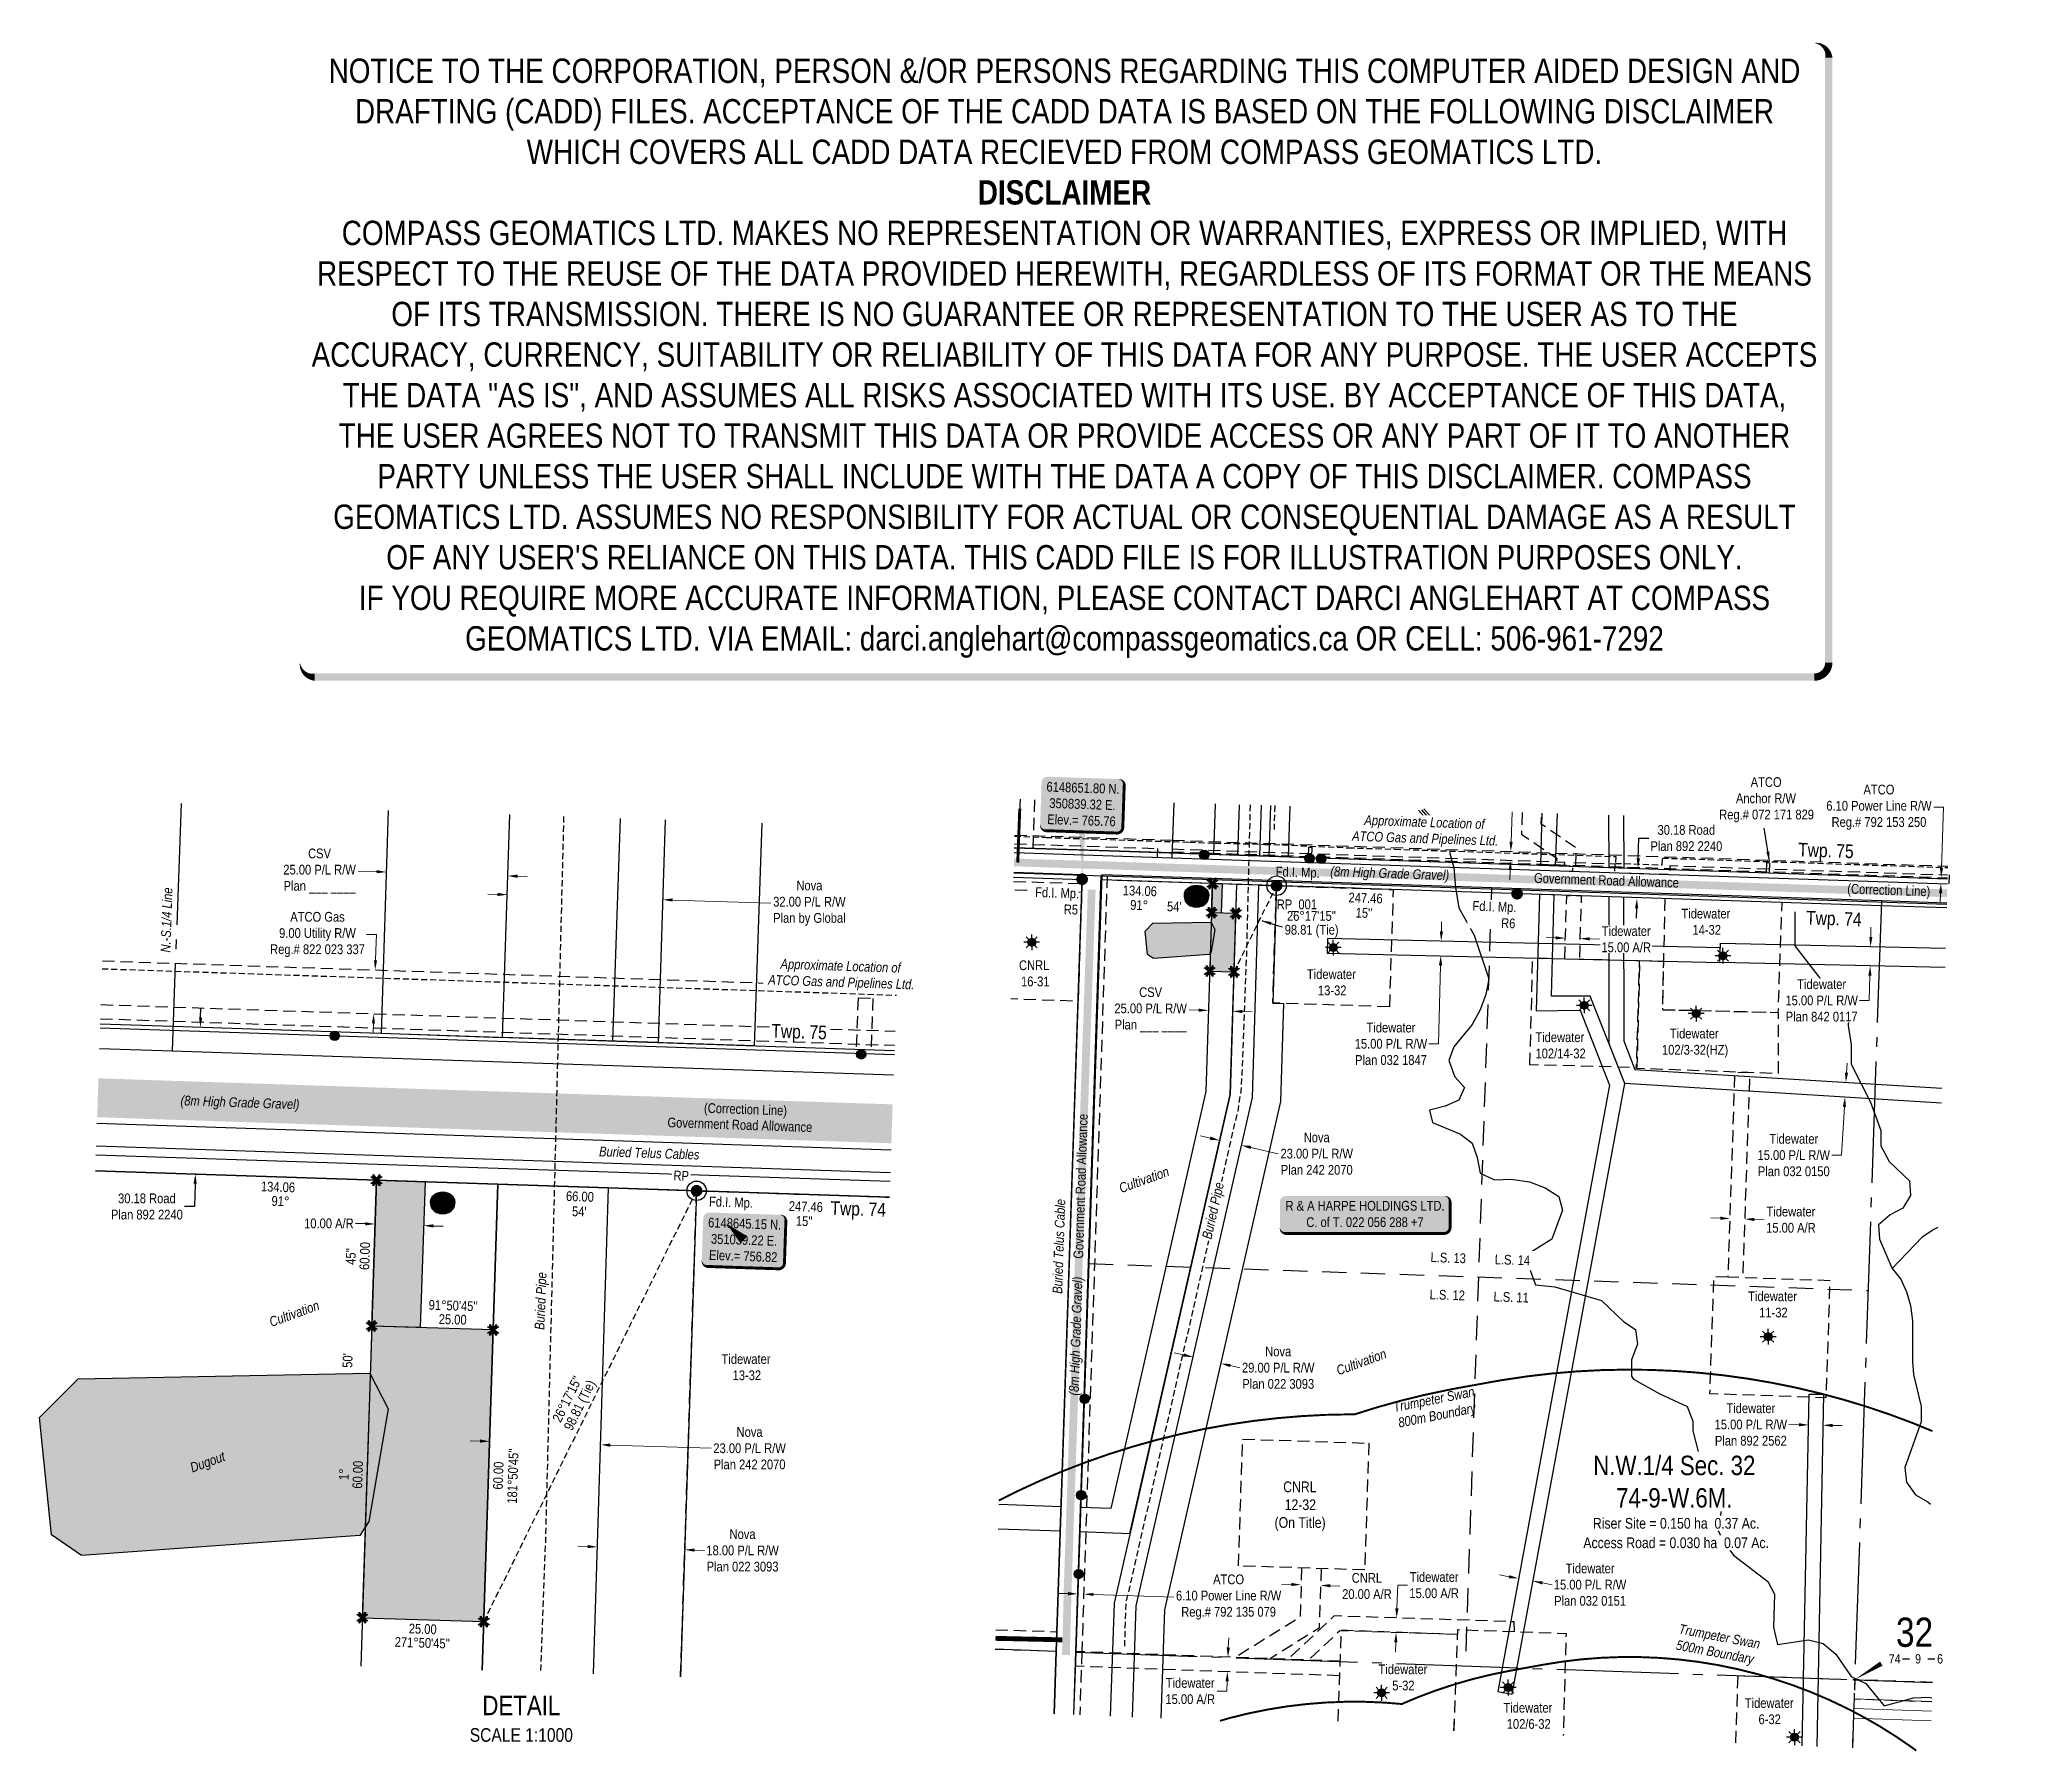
# Model space of a CAD drawing. Extents: x 349767 to 351792, y 6147755 to 6149515.
import ezdxf
from ezdxf.enums import TextEntityAlignment as Align

# ---------------------------------------------------------------- set-up
doc = ezdxf.new("R2010")
doc.units = 0
doc.header["$LTSCALE"] = 5
doc.header["$PDSIZE"] = 10
for name, pattern in [('DASHDOT2', [5, 2.5, -1.25, 0, -1.25]), ('foc-ACCESSROAD', [3.75, 2.5, -1.25]), ('foc-FLOWLINE', [3.75, 2.5, -1.25]), ('foc-LSD', [8, 5, -3]), ('foc-QUARTERLINE', [33, 25, -3, 2, -3]), ('foc-TIELINE', [1.875, 1.25, -0.625]), ('POWERLINE5', [7.8, 2.4, -0.6, 0.6, -0.6, 0.6, -0.6, 2.4]), ('UG_PIPE', [1.875, 1.25, -0.625])]:
    doc.linetypes.add(name, pattern=pattern)
doc.layers.get('Defpoints').update_dxf_attribs({"color": 9})
for name, color, linetype in [('10', 1, 'Continuous'), ('35', 37, 'Continuous'), ('9', 3, 'Continuous'), ('AS-FENCE', 48, 'foc-FENCE'), ('AS-OWNER', 7, 'Continuous'), ('AS-PIPE-UG', 44, 'UG_PIPE'), ('AS-PIPE-UG-T', 44, 'Continuous'), ('AS-POWER', 104, 'foc-POWER'), ('AS-POWER-EXISTING', 72, 'POWERLINE5'), ('AS-ROADS', 254, 'Continuous'), ('AS-TELEPHONE', 224, 'foc-TEL'), ('AS-TELUS', 224, 'foc-TEL'), ('AS-WILDLIFE', 131, 'DASHDOT2'), ('C-AR', 13, 'foc-ACCESSROAD'), ('C-RW', 13, 'Continuous'), ('C-SYMBOL', 7, 'Continuous'), ('D-TXT', 6, 'Continuous'), ('DETAIL-T', 7, 'Continuous'), ('F-AR', 190, 'foc-ACCESSROAD'), ('F-EZE', 190, 'foc-FLOWLINE'), ('F-RW', 190, 'Continuous'), ('F-WS', 190, 'foc-ACCESSROAD'), ('F-WS-S', 190, 'Continuous'), ('L-AREAREQUIRED', 7, 'Continuous'), ('L-AREAWORK', 5, 'Continuous'), ('L-BD', 7, 'Continuous'), ('L-BD1', 253, 'Continuous'), ('L-MON', 1, 'Continuous'), ('L-QSEC', 8, 'foc-QUARTERLINE'), ('L-ROAD-T', 7, 'Continuous'), ('L-SEC', 7, 'Continuous'), ('L-SECLBL', 7, 'Continuous'), ('L-SECTION-LSD', 7, 'foc-LSD'), ('L-TIE', 7, 'foc-TIELINE'), ('L-TITLEDB', 4, 'Continuous'), ('L-TITLEDB-T', 4, 'Continuous'), ('P-CROSSINGS', 250, 'Continuous'), ('P-PROPOSED', 10, 'Continuous'), ('P-PROPOSED-H', 21, 'Continuous'), ('P-TXT', 4, 'Continuous'), ('T-WATER', 160, 'Continuous'), ('T-WATER-H', 133, 'Continuous'), ('T-WATER-T', 170, 'Continuous')]:
    doc.layers.add(name, color=color, linetype=linetype)
for name, color, linetype, lineweight in [('C-RW-T', 13, 'Continuous', 9), ('F-AR-T', 190, 'Continuous', 9), ('F-EZE-T', 190, 'Continuous', 9), ('F-RW-T', 190, 'Continuous', 9), ('F-WS-T', 190, 'Continuous', 9), ('T-TEXT', 48, 'Continuous', 18)]:
    doc.layers.add(name, color=color, linetype=linetype, lineweight=lineweight)
doc.layers.add('DISCLAIMER', color=7, linetype='Continuous', plot=False)
doc.styles.add('100L', font='ARIALN.TTF', dxfattribs={"height": 11})
doc.styles.add('175L', font='ARIALN.TTF', dxfattribs={"height": 20})
doc.styles.add('240', font='ARIALN.TTF', dxfattribs={"height": 30})
doc.styles.add('80', font='ARIALN.TTF', dxfattribs={"height": 10})
doc.styles.add('80CG', font='ARIALN.TTF', dxfattribs={"height": 10})
doc.styles.add('80L', font='ARIALN.TTF', dxfattribs={"height": 10})
doc.styles.add('80LS', font='ARIALNI.TTF', dxfattribs={"height": 10})
doc.styles.add('Crossing', font='ARIALN.TTF', dxfattribs={"height": 10})
doc.styles.add('foc-LtypeFont', font='ARIALN.TTF', dxfattribs={"height": 7.35})
doc.styles.add('SIMPLEX', font='ARIALN.TTF')
doc.linetypes.add('foc-FENCE', pattern='A,10,-1,["X",foc-LtypeFont,S=0.2,R=0,X=-0.625,Y=-0.75],-1.24', length=12.24)
doc.linetypes.add('foc-FENCE-NOLINE', pattern='A,0,-6,["X",foc-LtypeFont,S=0.2,R=0,X=-0.625,Y=-0.75],-6.24', length=12.24)
doc.linetypes.add('foc-POWER', pattern='A,6,-1,["P",foc-LtypeFont,S=0.2,R=0,X=-0.625,Y=-0.75],-1.24,4', length=12.24)
doc.linetypes.add('foc-POWER-NOLINE', pattern='A,0,-4,["P",foc-LtypeFont,S=0.2,R=0,X=-0.625,Y=-0.75],-8.24', length=12.24)
doc.linetypes.add('foc-TEL', pattern='A,2,-1,["T",foc-LtypeFont,S=0.2,R=0,X=-0.425,Y=-0.75],-1.24,8', length=12.24)
doc.linetypes.add('foc-TEL-NOLINE', pattern='A,0,-2,["T",foc-LtypeFont,S=0.2,R=0,X=-0.425,Y=-0.75],-10.24', length=12.24)
doc.linetypes.add('foc-TOPO-flowdirection-NOLINE', pattern='A,0,[">",foc-LtypeFont,S=0.3,R=0,X=0,Y=-0.945],-20,[">",foc-LtypeFont,S=0.3,R=0,X=0,Y=-0.945],0', length=20)
doc.dimstyles.new('Compass 5 000', dxfattribs={"dimscale": 5, "dimtxt": 9, "dimasz": 2, "dimexe": 0.2, "dimexo": 0.0625, "dimgap": 0.5, "dimtad": 0, "dimtih": 1, "dimtoh": 1, "dimzin": 0, "dimdsep": 46, "dimtxsty": '80CG', "dimcen": 0.1, "dimse1": 1, "dimse2": 1, "dimclrd": 256, "dimclrt": 256, "dimaunit": 1, "dimadec": 4, "dimazin": 0, "dimtfac": 0.06, "dimtofl": 0, "dimtmove": 0, "dimatfit": 1, "dimfxl": 0.2, "dimtolj": 1, "dimtzin": 0, "dimlwd": -1, "dimarcsym": 0})

msp = doc.modelspace()

# ---------------------------------------------------------------- texts
at = {"layer": '35', "color": 3, "style": '80'}
msp.add_attdef('RP_001', (351039.374, 6148620.991), 'RP', height=9.9976, dxfattribs=at)
at = {"layer": 'AS-PIPE-UG-T', "insert": (350276.398, 6148188.879), "char_height": 9.99755, "attachment_point": 1, "rotation": 87.796356, "style": '80L'}
msp.add_mtext_dynamic_manual_height_columns('{\\fArial Narrow|b0|i1|c0|p34;Buried Pipe}', width=59.03588, gutter_width=50, heights=[0], dxfattribs=at)
at = {"layer": 'AS-TELUS', "char_height": 9.99755, "attachment_point": 1, "style": '80L'}
for s, width, insert, rotation in [('{\\fArial Narrow|b0|i1|c0|p34;Buried Telus Cables}', 105.06561, (350342.912, 6148377.04), 358.118372), ('{\\fArial Narrow|b0|i1|c0|p34;Buried Telus Cable}', 100.89127, (350808.749, 6148225.93), 88.07215)]:
    msp.add_mtext_dynamic_manual_height_columns(s, width=width, gutter_width=50, heights=[0], dxfattribs=dict(at, insert=insert, rotation=rotation))
at = {"layer": 'AS-WILDLIFE', "char_height": 9.99755, "attachment_point": 5, "style": '240'}
for s, width, insert, rotation in [('{\\fArial Narrow|b0|i1|c0|p34;Trumpeter Swan\\P800m Boundary}', 84.49291, (351202.776, 6148107.592), 11.206165), ('{\\fArial Narrow|b0|i1|c0|p34; Trumpeter Swan\\P500m Boundary}', 87.67844, (351491.249, 6147864.245), 349.247007)]:
    msp.add_mtext_dynamic_manual_height_columns(s, width=width, gutter_width=45, heights=[0], dxfattribs=dict(at, insert=insert, rotation=rotation))
at = {"layer": 'D-TXT', "color": 3, "style": '80L'}
for s, p in [('Twp. 75', (351575.262, 6148675.334)), ('Twp. 74', (351583.42, 6148605.38)), ('Twp. 74', (350580.39, 6148306.952))]:
    msp.add_text(s, height=13.9966, rotation=358.056759, dxfattribs=at).set_placement(p)
at = {"layer": 'DETAIL-T', "color": 3, "insert": (350262.739, 6147788.782), "char_height": 19.9951, "width": 105.47974, "attachment_point": 5, "style": '80CG'}
msp.add_mtext('DETAIL\\P{\\H0.7x;SCALE 1:1000}', dxfattribs=at)
at = {"layer": 'F-EZE-T', "insert": (351488.919, 6148756.646), "char_height": 9.99755, "attachment_point": 1, "style": '100L'}
msp.add_mtext_dynamic_manual_height_columns('\\pi37.713;ATCO\\P\\pi22.55982;Anchor R/W\\P\\pi5.35394;Reg.# 072 171 829', width=106.74847, gutter_width=55, heights=[0], dxfattribs=at)
at = {"layer": 'F-WS-T', "attachment_point": 1}
for s, width, gutter_width, insert, char_height, style in [('\\pi0.19939;Tidewater\\P\\pi11.54723;14-32', 50.5502, 100, (351455.251, 6148621.449), 9.99755, '175L'), ('\\pi0.32655;CNRL\\P\\pi2.45086;16-31', 30.84352, 100, (350774.042, 6148568.417), 9.99755, '175L'), ('\\pi0.19939;Tidewater\\P\\pi11.54723;13-32', 50.5502, 100, (351070.216, 6148559.175), 9.99755, '175L'), ('\\pi0.46883;Tidewater\\P\\pi0.67001;102/14-32', 51.08909, 100, (351304.765, 6148494.408), 9.99755, '175L'), ('\\pi8.68507;Tidewater\\P\\pi0.67202;102/3-32(HZ)', 67.52156, 100, (351434.773, 6148498.165), 9.99755, '175L'), ('\\pi0.19939;Tidewater\\P\\pi11.54723;11-32', 50.5502, 100, (351523.809, 6148228.117), 9.99755, '175L'), ('\\pi0.19939;Tidewater\\P\\pi11.54723;13-32', 50.5502, 100, (350468.401, 6148163.627), 9.99755, '175L'), ('\\pi9.32578;CNRL\\P\\pi10.82985;12-32\\P\\pi0.44017;(On Title)', 51.86102, 55, (351036.7, 6148032.764), 10.99731, '100L'), ('\\pi0.19939;Tidewater\\P\\pi14.34668;5-32', 50.5502, 100, (351143.771, 6147844.742), 9.99755, '175L'), ('\\pi0.19939;Tidewater\\P\\pi3.58533;102/6-32', 50.5502, 100, (351272.232, 6147805.218), 9.99755, '175L'), ('\\pi0.19939;Tidewater\\P\\pi14.32281;6-32', 50.5502, 100, (351520.36, 6147810.05), 9.99755, '175L')]:
    msp.add_mtext_dynamic_manual_height_columns(s, width=width, gutter_width=gutter_width, heights=[0], dxfattribs=dict(at, insert=insert, char_height=char_height, style=style))
at = {"layer": 'L-BD', "style": '80L'}
for s, p in [('134.06', (350898.647, 6148639.861)), ('91°', (350897.91, 6148625.209)), ("54'", (350934.06, 6148623.644)), ('247.46', (351130.735, 6148632.484)), ("15''", (351129.099, 6148617.158)), ('134.06', (350012.604, 6148335.53)), ('91°', (350015.073, 6148320.902)), ('66.00', (350323.005, 6148325.712)), ('247.46', (350555.244, 6148315.356)), ("54'", (350322.334, 6148310.266)), ("15''", (350553.58, 6148300.367))]:
    msp.add_text(s, height=9.9976, rotation=358.0955, dxfattribs=at).set_placement(p, align=Align.MIDDLE)
at = {"layer": 'L-BD', "insert": (351047.26, 6148619.11), "char_height": 9.99755, "width": 54.78644, "attachment_point": 1, "line_spacing_factor": 0.855, "style": '80L'}
msp.add_mtext("\\pi2.64144;26°17'15''\\P\\pi0.27844;98.81 (Tie) ", dxfattribs=at)
at = {"layer": 'L-BD', "insert": (350292.976, 6148094.747), "char_height": 9.99755, "width": 54.78644, "attachment_point": 1, "rotation": 63.71047, "line_spacing_factor": 0.855, "style": '80L'}
msp.add_mtext("\\pi2.64144;26°17'15''\\P\\pi0.27844;98.81 (Tie) ", dxfattribs=at)
at = {"layer": 'L-BD1', "style": '80L'}
for s, height, rotation, p in [("45''", 9.9976, 88.1547, (350087.484, 6148264.076)), ('60.00', 9.9976, 88.1547, (350101.753, 6148264.557)), ("91°50'45''", 9.9976, 358.1547, (350192.651, 6148213.601)), ('25.00', 9.9976, 358.1547, (350192.192, 6148199.362)), ("50'", 9.9976, 88.1547, (350084.038, 6148157.117)), ("181°50'45''", 9.99755, 88.1547, (350254.01, 6148038.367)), ('1°', 9.9976, 88.1547, (350080.271, 6148040.209)), ('60.00', 9.9976, 88.1547, (350094.51, 6148039.75)), ('60.00', 9.9976, 88.1547, (350239.021, 6148038.85)), ('25.00', 9.9976, 358.1547, (350161.38, 6147881.259)), ("271°50'45''", 9.99755, 358.1547, (350160.921, 6147867.019))]:
    msp.add_text(s, height=height, rotation=rotation, dxfattribs=at).set_placement(p, align=Align.MIDDLE)
at = {"layer": 'L-MON', "style": '80L'}
msp.add_text('Fd.I. Mp.', height=9.9976, rotation=358.096472, dxfattribs=at).set_placement((351038.172, 6148654.76))
at = {"layer": 'L-MON', "insert": (350455.889, 6148325.589), "char_height": 10, "attachment_point": 1, "rotation": 358.065686, "style": '80L'}
msp.add_mtext_dynamic_manual_height_columns('Fd.I. Mp.', width=44.3292, gutter_width=50, heights=[0], dxfattribs=at)
at = {"layer": 'L-QSEC', "insert": (349891.904, 6148576.701), "char_height": 9.99755, "attachment_point": 1, "rotation": 88.116284, "style": '80L'}
msp.add_mtext_dynamic_manual_height_columns('{\\fArial Narrow|b0|i1|c0|p34;N.-S.1/4 Line}', width=66.67572, gutter_width=50, heights=[0], dxfattribs=at)
at = {"layer": 'L-ROAD-T', "style": '80L'}
for s, rotation, p in [('Government Road Allowance', 358.056759, (351378.363, 6148650.699)), ('(Correction Line)', 358.056759, (351668.635, 6148640.695)), ('(Correction Line)', 358.056759, (350493.236, 6148415.395)), ('Government Road Allowance', 358.056759, (350487.447, 6148399.41)), ('Government Road Allowance', 88.139673, (350837.737, 6148336.265))]:
    msp.add_text(s, height=9.99755, rotation=rotation, dxfattribs=at).set_placement(p, align=Align.MIDDLE_CENTER)
at = {"layer": 'T-TEXT', "style": '80LS'}
for s, rotation, p in [('(8m High Grade Gravel)', 358.056759, (351155.558, 6148657.943)), ('(8m High Grade Gravel)', 358.056759, (349973.512, 6148422.444)), ('Cultivation', 20, (350902.912, 6148342.958)), ('(8m High Grade Gravel)', 88.139673, (350832.733, 6148182.197)), ('Cultivation', 20, (350029.247, 6148205.423)), ('Cultivation', 20, (351126.308, 6148155.588))]:
    msp.add_text(s, height=9.99755, rotation=rotation, dxfattribs=at).set_placement(p, align=Align.MIDDLE_CENTER)
at = {"layer": 'T-WATER-T', "insert": (349921.108, 6148051.276), "char_height": 9.99755, "attachment_point": 1, "rotation": 20, "style": '80L'}
msp.add_mtext_dynamic_manual_height_columns('{\\fArial Narrow|b0|i1|c0|p34;Dugout}', width=37.48063, gutter_width=50, heights=[0], dxfattribs=at)

# ---------------------------------------------------------------- blocks, each defined once
blk = doc.blocks.new('L-SECLBL')
at = {"layer": '9', "color": 7}
for p, q in [((-5.1, -27.8), (-12.3, -27.8)), ((20.7, -27.8), (13.5, -27.8))]:
    blk.add_line(p, q, dxfattribs=at)
at = {"layer": '10', "color": 2, "style": 'SIMPLEX'}
blk.add_attdef('SEC', text='', height=30, dxfattribs=at).set_placement((0, 0), align=Align.MIDDLE)
at = {"layer": '10', "color": 5, "style": '80L'}
blk.add_attdef('TWP', text='', height=9.5, dxfattribs=at).set_placement((-14.4, -27.4), align=Align.MIDDLE_RIGHT)
blk.add_attdef('RGE', text='', height=9.5, dxfattribs=at).set_placement((3.6, -27.4), align=Align.MIDDLE_CENTER)
blk.add_attdef('MER', text='', height=9.5, dxfattribs=at).set_placement((23.2, -27.4), align=Align.MIDDLE_LEFT)
blk = doc.blocks.new('*D27')
at = {"layer": 'Defpoints', "color": 0, "transparency": 16777216}
for p in [(351004.1, 6148382.9), (351032.6, 6148376.4), (350953.4, 6148160.6)]:
    blk.add_point(p, dxfattribs=at)
at = {"layer": 'F-RW-T', "transparency": 16777216}
for p, q in [((350943.6, 6148162.9), (350933.9, 6148165.1)), ((350991.6, 6148151.9), (351001.4, 6148149.7))]:
    blk.add_line(p, q, dxfattribs=at)
for points in [[(350944, 6148164.5), (350943.2, 6148161.2), (350953.4, 6148160.6)], [(350992, 6148153.5), (350991.3, 6148150.3), (350981.9, 6148154.1)]]:
    blk.add_solid(points, dxfattribs=at)
at = {"layer": 'F-RW-T', "transparency": 16777216, "insert": (351040.9, 6148149.7), "char_height": 10, "attachment_point": 5, "style": '80CG'}
blk.add_mtext('\\A1;Nova\\P29.00 P/L R/W\\PPlan 022 3093 ', dxfattribs=at)
blk = doc.blocks.new('*D28')
at = {"layer": 'Defpoints', "color": 0, "transparency": 16777216}
for p in [(351410.8, 6148663.3), (351468.5, 6148661.4), (351467.4, 6148629.9)]:
    blk.add_point(p, dxfattribs=at)
at = {"layer": 'L-TITLEDB-T', "transparency": 16777216}
for p, q in [((351411.1, 6148673.3), (351411.8, 6148694.1)), ((351411.8, 6148694.1), (351421.8, 6148694.1)), ((351409.3, 6148621.9), (351409, 6148611.9))]:
    blk.add_line(p, q, dxfattribs=at)
for points in [[(351409.4, 6148673.4), (351412.8, 6148673.3), (351410.8, 6148663.3)], [(351407.7, 6148621.9), (351411, 6148621.8), (351409.7, 6148631.9)]]:
    blk.add_solid(points, dxfattribs=at)
at = {"layer": 'L-TITLEDB-T', "transparency": 16777216, "insert": (351460.5, 6148694.1), "char_height": 10, "attachment_point": 5, "style": '80CG'}
blk.add_mtext('\\A1;30.18 Road\\PPlan 892 2240', dxfattribs=at)
blk = doc.blocks.new('*D29')
at = {"layer": 'Defpoints', "color": 0, "transparency": 16777216}
for p in [(351360.1, 6148323.4), (351374.8, 6148320.7), (351302.8, 6147930.4)]:
    blk.add_point(p, dxfattribs=at)
at = {"layer": 'F-RW-T', "transparency": 16777216}
for p, q in [((351278.2, 6147934.9), (351268.4, 6147936.7)), ((351312.6, 6147928.6), (351322.4, 6147926.7))]:
    blk.add_line(p, q, dxfattribs=at)
for points in [[(351278.5, 6147936.5), (351277.9, 6147933.3), (351288.1, 6147933.1)], [(351312.9, 6147930.2), (351312.3, 6147926.9), (351302.8, 6147930.4)]]:
    blk.add_solid(points, dxfattribs=at)
at = {"layer": 'F-RW-T', "transparency": 16777216, "insert": (351361.5, 6147926.7), "char_height": 10, "attachment_point": 5, "style": '80CG'}
blk.add_mtext('\\A1;Tidewater\\P15.00 P/L R/W\\PPlan 032 0151', dxfattribs=at)
blk = doc.blocks.new('*D30')
at = {"layer": 'Defpoints', "color": 0, "transparency": 16777216}
for p in [(351489.4, 6148451.2), (351488.4, 6148436.1), (351623.6, 6148427.8)]:
    blk.add_point(p, dxfattribs=at)
at = {"layer": 'F-RW-T', "transparency": 16777216}
for p, q in [((351625.1, 6148452.9), (351625.7, 6148462.9)), ((351623, 6148417.9), (351620, 6148368.2)), ((351620, 6148368.2), (351610, 6148368.2))]:
    blk.add_line(p, q, dxfattribs=at)
for points in [[(351623.5, 6148453), (351626.8, 6148452.8), (351624.5, 6148443)], [(351621.3, 6148418), (351624.6, 6148417.8), (351623.6, 6148427.8)]]:
    blk.add_solid(points, dxfattribs=at)
at = {"layer": 'F-RW-T', "transparency": 16777216, "insert": (351570.9, 6148368.2), "char_height": 10, "attachment_point": 5, "style": '80CG'}
blk.add_mtext('\\A1;Tidewater\\P15.00 P/L R/W\\PPlan 032 0150', dxfattribs=at)
blk = doc.blocks.new('*D31')
at = {"layer": 'Defpoints', "color": 0, "transparency": 16777216}
for p in [(351426.8, 6148582.9), (351208, 6148573.1), (351426.5, 6148567.8)]:
    blk.add_point(p, dxfattribs=at)
at = {"layer": 'F-RW-T', "transparency": 16777216}
for p, q in [((351208.6, 6148598.2), (351208.9, 6148608.1)), ((351207.8, 6148563.1), (351205.8, 6148482.6)), ((351205.8, 6148482.6), (351195.8, 6148482.6))]:
    blk.add_line(p, q, dxfattribs=at)
for points in [[(351207, 6148598.2), (351210.3, 6148598.1), (351208.4, 6148588.2)], [(351206.1, 6148563.2), (351209.5, 6148563.1), (351208, 6148573.1)]]:
    blk.add_solid(points, dxfattribs=at)
at = {"layer": 'F-RW-T', "transparency": 16777216, "insert": (351156.8, 6148482.6), "char_height": 10, "attachment_point": 5, "style": '80CG'}
blk.add_mtext('\\A1;Tidewater\\P15.00 P/L R/W\\PPlan 032 1847', dxfattribs=at)
blk = doc.blocks.new('*D32')
at = {"layer": 'Defpoints', "color": 0, "transparency": 16777216}
for p in [(351616.2, 6148583.3), (351615.7, 6148563.5), (351649.4, 6148562.7)]:
    blk.add_point(p, dxfattribs=at)
at = {"layer": 'F-RW-T', "transparency": 16777216}
for p, q in [((351650.1, 6148592.6), (351650.3, 6148602.6)), ((351649.2, 6148552.7), (351648.6, 6148527.2)), ((351648.6, 6148527.2), (351638.6, 6148527.2))]:
    blk.add_line(p, q, dxfattribs=at)
for points in [[(351648.5, 6148592.6), (351651.8, 6148592.5), (351649.9, 6148582.6)], [(351647.6, 6148552.7), (351650.9, 6148552.7), (351649.4, 6148562.7)]]:
    blk.add_solid(points, dxfattribs=at)
at = {"layer": 'F-RW-T', "transparency": 16777216, "insert": (351599.6, 6148527.2), "char_height": 10, "attachment_point": 5, "style": '80CG', "bg_fill": 3, "box_fill_scale": 1.1, "bg_fill_color": 256, "bg_fill_true_color": 13158600, "bg_fill_transparency": 0}
blk.add_mtext('\\A1;Tidewater\\P15.00 P/L R/W\\PPlan 842 0117', dxfattribs=at)
blk = doc.blocks.new('GAS')
h = blk.add_hatch(color=255)
h.dxf.hatch_style = 1
edge = h.paths.add_edge_path()
edge.add_arc((0, 0), 0.9, 0, 360)
for p, q in [((-0.81, 0), (-1.62, 0)), ((-0.57, 0.57), (-1.14, 1.14)), ((0, 0.81), (0, 1.62)), ((0.57, 0.57), (1.14, 1.14)), ((1.62, 0), (0.81, 0)), ((-0.57, -0.57), (-1.14, -1.14)), ((0, -0.81), (0, -1.62)), ((1.14, -1.14), (0.57, -0.57))]:
    blk.add_line(p, q)
blk.add_circle((0, 0), 0.8)
blk = doc.blocks.new('*U26')
h = blk.add_hatch(color=59)
edge = h.paths.add_edge_path()
edge.add_line((-81.5, -20), (81.5, -20))
edge.add_arc((81.5, -14), 6, 270, 360)
edge.add_line((87.5, -14), (87.5, 12.5))
edge.add_arc((81.5, 12.5), 6, 0, 90)
edge.add_line((81.5, 18.5), (-81.5, 18.5))
edge.add_arc((-81.5, 12.5), 6, 90, 180)
edge.add_line((-87.5, 12.5), (-87.5, -14))
edge.add_arc((-81.5, -14), 6, 180, 270)
at = {"color": 1, "flags": 128}
blk.add_lwpolyline([(-81.5, -20, 3, 3, 0), (81.5, -20, 3, 3, 0.414214), (87.5, -14, 3, 3, 0), (87.5, 12.5, 3, 0, 0.414214), (81.5, 18.5, 0, 0, 0), (-81.5, 18.5, 0, 0, 0.414214), (-87.5, 12.5, 0, 0, 0), (-87.5, -14, 0, 3, 0.414214)], format="xyseb", close=True, dxfattribs=at)
blk.add_lwpolyline([(-28.5, -10.8, 0, 7.5, 0), (0, 0, 0, 0, 0)], format="xyseb", dxfattribs=at)
at = {"color": 1, "style": '80'}
blk.add_attdef('ENTER_TEXT_001', (-36, -5), '', height=10, dxfattribs=at)
blk = doc.blocks.new('*D33')
at = {"layer": 'Defpoints', "color": 0, "transparency": 16777216}
for p in [(351113, 6147879.1), (351113.4, 6147894.1), (351162.6, 6147892.5)]:
    blk.add_point(p, dxfattribs=at)
at = {"layer": 'F-AR-T', "transparency": 16777216}
for p, q in [((351162.9, 6147902.5), (351163.7, 6147926.2)), ((351163.7, 6147926.2), (351173.7, 6147926.2)), ((351161.8, 6147867.5), (351161.5, 6147857.5))]:
    blk.add_line(p, q, dxfattribs=at)
for points in [[(351161.2, 6147902.5), (351164.6, 6147902.4), (351162.6, 6147892.5)], [(351160.1, 6147867.6), (351163.4, 6147867.5), (351162.1, 6147877.5)]]:
    blk.add_solid(points, dxfattribs=at)
at = {"layer": 'F-AR-T', "transparency": 16777216, "insert": (351201.2, 6147926.2), "char_height": 10, "attachment_point": 5, "style": '80CG'}
blk.add_mtext('\\A1;Tidewater\\P15.00 A/R', dxfattribs=at)
blk = doc.blocks.new('*D34')
at = {"layer": 'Defpoints', "color": 0, "transparency": 16777216}
for p in [(350988.7, 6147837.3), (351009.2, 6147836.5), (351009.7, 6147851.4)]:
    blk.add_point(p, dxfattribs=at)
at = {"layer": 'F-AR-T', "transparency": 16777216}
for p, q in [((350989.6, 6147862.1), (350990, 6147872.1)), ((350988, 6147817.3), (350978, 6147817.3)), ((350988.3, 6147827.3), (350988, 6147817.3))]:
    blk.add_line(p, q, dxfattribs=at)
for points in [[(350987.9, 6147862.2), (350991.3, 6147862.1), (350989.2, 6147852.2)], [(350986.7, 6147827.3), (350990, 6147827.2), (350988.7, 6147837.3)]]:
    blk.add_solid(points, dxfattribs=at)
at = {"layer": 'F-AR-T', "transparency": 16777216, "insert": (350950.4, 6147817.3), "char_height": 10, "attachment_point": 5, "style": '80CG'}
blk.add_mtext('\\A1;Tidewater\\P15.00 A/R', dxfattribs=at)
blk = doc.blocks.new('*D35')
at = {"layer": 'Defpoints', "color": 0, "transparency": 16777216}
for p in [(351505.5, 6148303), (351505.9, 6148314.4), (351520.9, 6148313.9)]:
    blk.add_point(p, dxfattribs=at)
at = {"layer": 'F-AR-T', "transparency": 16777216}
for p, q in [((351495.5, 6148303.4), (351485.5, 6148303.7)), ((351530.5, 6148302.2), (351540.5, 6148301.8))]:
    blk.add_line(p, q, dxfattribs=at)
for points in [[(351495.5, 6148305), (351495.4, 6148301.7), (351505.5, 6148303)], [(351530.5, 6148303.8), (351530.4, 6148300.5), (351520.5, 6148302.5)]]:
    blk.add_solid(points, dxfattribs=at)
at = {"layer": 'F-AR-T', "transparency": 16777216, "insert": (351568, 6148301.8), "char_height": 10, "attachment_point": 5, "style": '80CG'}
blk.add_mtext('\\A1;Tidewater\\P15.00 A/R', dxfattribs=at)
blk = doc.blocks.new('*D36')
at = {"layer": 'Defpoints', "color": 0, "transparency": 16777216}
for p in [(351336.7, 6148608.4), (351351.7, 6148607.9), (351336.1, 6148591.2)]:
    blk.add_point(p, dxfattribs=at)
at = {"layer": 'F-AR-T', "transparency": 16777216}
for p, q in [((351326.1, 6148591.6), (351316.2, 6148591.9)), ((351361.1, 6148590.5), (351371.1, 6148590.1))]:
    blk.add_line(p, q, dxfattribs=at)
for points in [[(351326.2, 6148593.2), (351326.1, 6148589.9), (351336.1, 6148591.2)], [(351361.2, 6148592.1), (351361.1, 6148588.8), (351351.1, 6148590.8)]]:
    blk.add_solid(points, dxfattribs=at)
at = {"layer": 'F-AR-T', "transparency": 16777216, "insert": (351398.7, 6148590.1), "char_height": 10, "attachment_point": 5, "style": '80CG', "bg_fill": 3, "box_fill_scale": 1.1, "bg_fill_color": 256, "bg_fill_true_color": 13158600, "bg_fill_transparency": 0}
blk.add_mtext('\\A1;Tidewater\\P15.00 A/R', dxfattribs=at)
blk = doc.blocks.new('*D37')
at = {"layer": 'Defpoints', "color": 0, "transparency": 16777216}
for p in [(351586.2, 6148090.9), (351585, 6148029), (351599.6, 6148028.7)]:
    blk.add_point(p, dxfattribs=at)
at = {"layer": 'F-RW-T', "transparency": 16777216}
for p, q in [((351576.2, 6148091.1), (351565.9, 6148091.3)), ((351610.8, 6148090.4), (351620.8, 6148090.2))]:
    blk.add_line(p, q, dxfattribs=at)
for points in [[(351576.2, 6148092.8), (351576.2, 6148089.4), (351586.2, 6148090.9)], [(351610.9, 6148092.1), (351610.8, 6148088.7), (351600.8, 6148090.6)]]:
    blk.add_solid(points, dxfattribs=at)
at = {"layer": 'F-RW-T', "transparency": 16777216, "insert": (351526.8, 6148091.3), "char_height": 10, "attachment_point": 5, "style": '80CG'}
blk.add_mtext('\\A1;Tidewater\\P15.00 P/L R/W\\PPlan 892 2562', dxfattribs=at)
blk = doc.blocks.new('*D38')
at = {"layer": 'Defpoints', "color": 0, "transparency": 16777216}
for p in [(350841, 6147917), (350834, 6147891.7), (350840.1, 6147891.5)]:
    blk.add_point(p, dxfattribs=at)
at = {"layer": 'F-EZE-T', "transparency": 16777216}
for p, q in [((350824.9, 6147917.5), (350814.9, 6147917.8)), ((350850.9, 6147916.7), (350933.6, 6147914))]:
    blk.add_line(p, q, dxfattribs=at)
for points in [[(350824.9, 6147919.2), (350824.8, 6147915.8), (350834.9, 6147917.2)], [(350851, 6147918.3), (350850.9, 6147915), (350841, 6147917)]]:
    blk.add_solid(points, dxfattribs=at)
at = {"layer": 'F-EZE-T', "transparency": 16777216, "insert": (350989.9, 6147914), "char_height": 10, "attachment_point": 5, "style": '80CG'}
blk.add_mtext('\\A1;ATCO\\P6.10 Power Line R/W\\PReg.# 792 135 079', dxfattribs=at)
blk = doc.blocks.new('*D39')
at = {"layer": 'Defpoints', "color": 0, "transparency": 16777216}
for p in [(351064.6, 6147931.1), (351084.4, 6147926), (351084.6, 6147930.5)]:
    blk.add_point(p, dxfattribs=at)
at = {"layer": 'F-WS-T', "transparency": 16777216}
for p, q in [((351054.4, 6147926.9), (351044.4, 6147927.3)), ((351094.4, 6147925.6), (351104.4, 6147925.3))]:
    blk.add_line(p, q, dxfattribs=at)
for points in [[(351054.5, 6147928.6), (351054.4, 6147925.3), (351064.4, 6147926.6)], [(351094.5, 6147927.3), (351094.3, 6147924), (351084.4, 6147926)]]:
    blk.add_solid(points, dxfattribs=at)
at = {"layer": 'F-WS-T', "transparency": 16777216, "insert": (351132.1, 6147925.3), "char_height": 10, "attachment_point": 5, "style": '80CG'}
blk.add_mtext('\\A1;CNRL\\P20.00 A/R', dxfattribs=at)
blk = doc.blocks.new('fdia')
at = {"color": 255, "const_width": 1}
blk.add_lwpolyline([(-0.5, 0, 1), (0.5, 0, 1)], format="xyb", close=True, dxfattribs=at)
blk = doc.blocks.new('Fdiaa')
blk.add_blockref('fdia', (0, 0))
blk = doc.blocks.new('fdib')
at = {"color": 1, "const_width": 1.6}
blk.add_lwpolyline([(-0.4, 0, 1), (0.4, 0, 1)], format="xyb", close=True, dxfattribs=at)
at = {"color": 1}
blk.add_circle((0, 0), 0.8, dxfattribs=at)
blk = doc.blocks.new('Fdibb')
blk.add_blockref('fdib', (0, 0))
blk = doc.blocks.new('fdicc')
for name in ['Fdibb', 'Fdiaa']:
    blk.add_blockref(name, (0, 0))
blk = doc.blocks.new('FDI')
blk.add_blockref('fdicc', (0, 0))
blk = doc.blocks.new('POWERPOLE')
h = blk.add_hatch(color=255)
edge = h.paths.add_edge_path()
edge.add_arc((0, 0), 0.96, 0, 360)
at = {"linetype": 'Continuous'}
for p, q in [((0.68, -0.68), (-0.68, 0.68)), ((-0.68, -0.68), (0.68, 0.68))]:
    blk.add_line(p, q, dxfattribs=at)
blk.add_circle((0, 0), 0.96, dxfattribs=at)
blk = doc.blocks.new('*D41')
at = {"layer": 'Defpoints', "color": 0, "transparency": 16777216}
for p in [(349844.6, 6148502.6), (349839.6, 6148351.7), (349927.7, 6148348.7)]:
    blk.add_point(p, dxfattribs=at)
at = {"layer": 'L-TITLEDB-T', "transparency": 16777216}
for p, q in [((349933, 6148509.6), (349933.4, 6148519.6)), ((349927.3, 6148338.8), (349926.6, 6148315.4)), ((349926.6, 6148315.4), (349916.6, 6148315.4))]:
    blk.add_line(p, q, dxfattribs=at)
for points in [[(349931.4, 6148509.7), (349934.7, 6148509.6), (349932.7, 6148499.6)], [(349925.7, 6148338.8), (349929, 6148338.7), (349927.7, 6148348.7)]]:
    blk.add_solid(points, dxfattribs=at)
at = {"layer": 'L-TITLEDB-T', "transparency": 16777216, "insert": (349877.8, 6148315.4), "char_height": 10, "attachment_point": 5, "style": '80CG'}
blk.add_mtext('\\A1;30.18 Road\\PPlan 892 2240', dxfattribs=at)
blk = doc.blocks.new('*D42')
at = {"layer": 'Defpoints', "color": 0, "transparency": 16777216}
for p in [(350249.2, 6148666.4), (350409.1, 6148661.2), (350408.1, 6148630.7)]:
    blk.add_point(p, dxfattribs=at)
at = {"layer": 'F-RW-T', "transparency": 16777216}
for p, q in [((350238.3, 6148636.2), (350228.3, 6148636.5)), ((350418.1, 6148630.4), (350519.4, 6148627.2))]:
    blk.add_line(p, q, dxfattribs=at)
for points in [[(350238.3, 6148637.9), (350238.2, 6148634.5), (350248.3, 6148635.9)], [(350418.2, 6148632.1), (350418.1, 6148628.8), (350408.1, 6148630.7)]]:
    blk.add_solid(points, dxfattribs=at)
at = {"layer": 'F-RW-T', "transparency": 16777216, "insert": (350558.9, 6148627.2), "char_height": 10, "attachment_point": 5, "style": '80CG'}
blk.add_mtext('\\A1;Nova\\P32.00 P/L R/W\\PPlan by Global', dxfattribs=at)
blk = doc.blocks.new('*D43')
at = {"layer": 'Defpoints', "color": 0, "transparency": 16777216}
for p in [(350341, 6147965.9), (350430.7, 6147962.6), (350430.8, 6147963)]:
    blk.add_point(p, dxfattribs=at)
at = {"layer": 'F-RW-T', "transparency": 16777216}
for p, q in [((350331, 6147965.9), (350321, 6147966.2)), ((350440.7, 6147962.2), (350451.1, 6147961.9))]:
    blk.add_line(p, q, dxfattribs=at)
for points in [[(350331, 6147967.5), (350330.9, 6147964.2), (350341, 6147965.5)], [(350440.8, 6147963.9), (350440.7, 6147960.6), (350430.7, 6147962.6)]]:
    blk.add_solid(points, dxfattribs=at)
at = {"layer": 'F-RW-T', "transparency": 16777216, "insert": (350490.2, 6147961.9), "char_height": 10, "attachment_point": 5, "style": '80CG'}
blk.add_mtext('\\A1;Nova\\P18.00 P/L R/W\\PPlan 022 3093 ', dxfattribs=at)
blk = doc.blocks.new('*D46')
at = {"layer": 'Defpoints', "color": 0, "transparency": 16777216}
for p in [(351722.5, 6148653.5), (351791.6, 6148645.1), (351791.8, 6148651.2)]:
    blk.add_point(p, dxfattribs=at)
at = {"layer": 'F-EZE-T', "transparency": 16777216}
for p, q in [((351714.9, 6148725.8), (351724.9, 6148725.8)), ((351724.9, 6148725.8), (351723.1, 6148673.5)), ((351722.8, 6148663.5), (351723.1, 6148673.5)), ((351721.9, 6148637.5), (351721.6, 6148627.5))]:
    blk.add_line(p, q, dxfattribs=at)
for points in [[(351720.2, 6148637.5), (351723.6, 6148637.4), (351722.2, 6148647.4)], [(351721.1, 6148663.6), (351724.5, 6148663.5), (351722.5, 6148653.5)]]:
    blk.add_solid(points, dxfattribs=at)
at = {"layer": 'F-EZE-T', "transparency": 16777216, "insert": (351658.5, 6148725.8), "char_height": 10, "attachment_point": 5, "style": '80CG'}
blk.add_mtext('\\A1;ATCO\\P6.10 Power Line R/W\\PReg.# 792 153 250', dxfattribs=at)
blk = doc.blocks.new('TEMP')
h = blk.add_hatch(color=255)
h.dxf.hatch_style = 1
h.paths.add_polyline_path([(0, 0.25), (-0.67, 1.15), (-0.67, 0.67), (-1.15, 0.67), (-0.25, 0), (-1.15, -0.67), (-0.67, -0.67), (-0.67, -1.15), (0, -0.25), (0.67, -1.15), (0.67, -0.67), (1.15, -0.67), (0.25, 0), (1.15, 0.67), (0.67, 0.67), (0.67, 1.15)])
h.paths.add_polyline_path([(0.57, 0.85), (0.57, 0.57), (0.85, 0.57), (0.08, 0), (0.85, -0.57), (0.57, -0.57), (0.57, -0.85), (0, -0.08), (-0.57, -0.85), (-0.57, -0.57), (-0.85, -0.57), (-0.08, 0), (-0.85, 0.57), (-0.57, 0.57), (-0.57, 0.85), (0, 0.08)], flags=16)
h = blk.add_hatch(color=1)
h.dxf.hatch_style = 1
h.paths.add_polyline_path([(0, 0.08), (-0.57, 0.85), (-0.57, 0.57), (-0.85, 0.57), (-0.08, 0), (-0.85, -0.57), (-0.57, -0.57), (-0.57, -0.85), (0, -0.08), (0.57, -0.85), (0.57, -0.57), (0.85, -0.57), (0.08, 0), (0.85, 0.57), (0.57, 0.57), (0.57, 0.85)])
at = {"color": 1}
for p, q in [((-0.08, 0), (0.08, 0)), ((0, 0.08), (0, -0.08))]:
    blk.add_line(p, q, dxfattribs=at)
at = {"color": 255, "flags": 128}
blk.add_lwpolyline([(-0.25, 0), (-1.15, 0.67), (-0.67, 0.67), (-0.67, 1.15), (0, 0.25), (0.67, 1.15), (0.67, 0.67), (1.15, 0.67), (0.25, 0), (1.15, -0.67), (0.67, -0.67), (0.67, -1.15), (0, -0.25), (-0.67, -1.15), (-0.67, -0.67), (-1.15, -0.67)], close=True, dxfattribs=at)
at = {"color": 1, "flags": 128}
blk.add_lwpolyline([(-0.08, 0), (-0.85, 0.57), (-0.57, 0.57), (-0.57, 0.85), (0, 0.08), (0.57, 0.85), (0.57, 0.57), (0.85, 0.57), (0.08, 0), (0.85, -0.57), (0.57, -0.57), (0.57, -0.85), (0, -0.08), (-0.57, -0.85), (-0.57, -0.57), (-0.85, -0.57)], close=True, dxfattribs=at)
blk = doc.blocks.new('*D47')
at = {"layer": 'C-RW-T', "transparency": 16777216}
for p, q in [((350959.2, 6148517.2), (350949.2, 6148517.6)), ((351004.2, 6148515.8), (351014.2, 6148515.5))]:
    blk.add_line(p, q, dxfattribs=at)
for points in [[(350959.2, 6148518.9), (350959.1, 6148515.6), (350969.2, 6148516.9)], [(351004.2, 6148517.5), (351004.1, 6148514.1), (350994.2, 6148516.1)]]:
    blk.add_solid(points, dxfattribs=at)
at = {"layer": 'Defpoints', "color": 0, "transparency": 16777216}
for p in [(350969.2, 6148516.9), (350969.3, 6148519.4), (350994.2, 6148518.6)]:
    blk.add_point(p, dxfattribs=at)
at = {"layer": 'C-RW-T', "transparency": 16777216, "insert": (350909.7, 6148517.6), "char_height": 10, "attachment_point": 5, "style": '80CG'}
blk.add_mtext('\\A1;CSV\\P25.00 P/L R/W\\PPlan ___ ____', dxfattribs=at)
blk = doc.blocks.new('*D48')
at = {"layer": 'C-RW-T', "transparency": 16777216}
for p, q in [((350114, 6148659.6), (350094.9, 6148660.2)), ((350258.9, 6148654.9), (350268.9, 6148654.6))]:
    blk.add_line(p, q, dxfattribs=at)
for points in [[(350114, 6148661.2), (350113.9, 6148657.9), (350124, 6148659.2)], [(350258.9, 6148656.6), (350258.8, 6148653.2), (350248.9, 6148655.2)]]:
    blk.add_solid(points, dxfattribs=at)
at = {"layer": 'Defpoints', "color": 0, "transparency": 16777216}
for p in [(350124, 6148659.2), (350121.2, 6148574.6), (350246.1, 6148570.6)]:
    blk.add_point(p, dxfattribs=at)
at = {"layer": 'C-RW-T', "transparency": 16777216, "insert": (350055.3, 6148660.2), "char_height": 10, "attachment_point": 5, "style": '80CG'}
blk.add_mtext('\\A1;CSV\\P25.00 P/L R/W\\PPlan ___ ____', dxfattribs=at)
blk = doc.blocks.new('*D49')
at = {"layer": 'Defpoints', "color": 0, "transparency": 16777216}
for p in [(350112.3, 6148297.4), (350110.6, 6148244.1), (350160.6, 6148242.5)]:
    blk.add_point(p, dxfattribs=at)
at = {"layer": 'P-TXT', "transparency": 16777216}
for p, q in [((350102.3, 6148297.7), (350092.1, 6148298)), ((350172.3, 6148295.4), (350182.3, 6148295.1))]:
    blk.add_line(p, q, dxfattribs=at)
for points in [[(350102.4, 6148299.3), (350102.3, 6148296), (350112.3, 6148297.4)], [(350172.3, 6148297.1), (350172.2, 6148293.8), (350162.3, 6148295.8)]]:
    blk.add_solid(points, dxfattribs=at)
at = {"layer": 'P-TXT', "transparency": 16777216, "insert": (350064.9, 6148298), "char_height": 10, "attachment_point": 5, "style": '80CG'}
blk.add_mtext('\\A1;10.00 A/R', dxfattribs=at)
blk = doc.blocks.new('*U50')
h = blk.add_hatch(color=254)
edge = h.paths.add_edge_path()
edge.add_line((-36.5, -28.5), (36.5, -28.5))
edge.add_arc((36.5, -22.5), 6, 270, 360)
edge.add_line((42.5, -22.5), (42.5, 21))
edge.add_arc((36.5, 21), 6, 0, 90)
edge.add_line((36.5, 27), (-36.5, 27))
edge.add_arc((-36.5, 21), 6, 90, 180)
edge.add_line((-42.5, 21), (-42.5, -22.5))
edge.add_arc((-36.5, -22.5), 6, 180, 270)
at = {"color": 1, "flags": 128}
blk.add_lwpolyline([(-36.5, -28.5, 3, 3, 0), (36.5, -28.5, 3, 3, 0.414214), (42.5, -22.5, 3, 3, 0), (42.5, 21, 3, 0, 0.414214), (36.5, 27, 0, 0, 0), (-36.5, 27, 0, 0, 0.414214), (-42.5, 21, 0, 0, 0), (-42.5, -22.5, 0, 3, 0.414214)], format="xyseb", close=True, dxfattribs=at)
blk.add_lwpolyline([(-18.3, 16.2, 0, 10, 0), (0, 0, 5, 5, 0)], format="xyseb", dxfattribs=at)
at = {"color": 1, "style": '80'}
blk.add_attdef('ENTER_TEXT_001', (-36, -5), '', height=10, dxfattribs=at)
blk = doc.blocks.new('*U51')
h = blk.add_hatch(color=254)
edge = h.paths.add_edge_path()
edge.add_line((-36.5, -28.5), (36.5, -28.5))
edge.add_arc((36.5, -22.5), 6, 270, 360)
edge.add_line((42.5, -22.5), (42.5, 21))
edge.add_arc((36.5, 21), 6, 0, 90)
edge.add_line((36.5, 27), (-36.5, 27))
edge.add_arc((-36.5, 21), 6, 90, 180)
edge.add_line((-42.5, 21), (-42.5, -22.5))
edge.add_arc((-36.5, -22.5), 6, 180, 270)
at = {"color": 1, "flags": 128}
blk.add_lwpolyline([(-36.5, -28.5, 3, 3, 0), (36.5, -28.5, 3, 3, 0.414214), (42.5, -22.5, 3, 3, 0), (42.5, 21, 3, 0, 0.414214), (36.5, 27, 0, 0, 0), (-36.5, 27, 0, 0, 0.414214), (-42.5, 21, 0, 0, 0), (-42.5, -22.5, 0, 3, 0.414214)], format="xyseb", close=True, dxfattribs=at)
blk.add_lwpolyline([(2.5, -77.1, 0, 10, 0), (0, 0, 5, 5, 0)], format="xyseb", dxfattribs=at)
at = {"color": 1, "style": '80'}
blk.add_attdef('ENTER_TEXT_001', (-36, -5), '', height=10, dxfattribs=at)
blk = doc.blocks.new('xing2')
h = blk.add_hatch(color=50)
h.dxf.hatch_style = 1
edge = h.paths.add_edge_path()
edge.add_ellipse((0, 0), major_axis=(-12.5, 0), ratio=0.816297, start_angle=0, end_angle=360)
h = blk.add_hatch(color=250)
h.dxf.hatch_style = 1
edge = h.paths.add_edge_path()
edge.add_ellipse((0, -2), major_axis=(-12.5, 0), ratio=0.816297, start_angle=0, end_angle=180)
edge.add_line((12.5, -2), (12.5, 0))
edge.add_ellipse((0, 0), major_axis=(-12.5, 0), ratio=0.816297, start_angle=0, end_angle=180, ccw=False)
edge.add_line((-12.5, 0), (-12.5, -2))
at = {"color": 250}
blk.add_ellipse((0, 0), major_axis=(-12.5, 0), ratio=0.816297, dxfattribs=at)
blk.add_ellipse((0, -2), major_axis=(-12.5, 0), ratio=0.816297, start_param=0, end_param=3.141593, dxfattribs=at)
at = {"color": 250, "style": 'Crossing'}
blk.add_attdef('CROSSING', text='', height=9, dxfattribs=at).set_placement((0.1, 0), align=Align.MIDDLE_CENTER)
at = {"color": 250, "style": 'Crossing', "flags": 1}
for tag, p in [('OWNER', (0.1, -12.5)), ('DESCRIPTION', (0.1, -25.8)), ('LOCATION', (0.1, -39.3)), ('DWG_REF', (0.1, -52.8))]:
    blk.add_attdef(tag, text='', height=9, dxfattribs=at).set_placement(p, align=Align.MIDDLE_CENTER)
blk = doc.blocks.new('*D52')
at = {"layer": 'Defpoints', "color": 0, "transparency": 16777216}
for p in [(350112.5, 6148558.5), (350338.5, 6148550.9), (350337, 6148506)]:
    blk.add_point(p, dxfattribs=at)
at = {"layer": 'F-RW-T', "transparency": 16777216}
for p, q in [((350103.7, 6148595), (350113.7, 6148595)), ((350113.7, 6148595), (350113.2, 6148578.5)), ((350112.8, 6148568.5), (350113.2, 6148578.5)), ((350110.7, 6148503.6), (350110.3, 6148493.6))]:
    blk.add_line(p, q, dxfattribs=at)
for points in [[(350111.2, 6148568.6), (350114.5, 6148568.5), (350112.5, 6148558.5)], [(350109, 6148503.6), (350112.3, 6148503.5), (350111, 6148513.6)]]:
    blk.add_solid(points, dxfattribs=at)
at = {"layer": 'F-RW-T', "transparency": 16777216, "insert": (350053.2, 6148595), "char_height": 10, "attachment_point": 5, "style": '80CG'}
blk.add_mtext('\\A1;ATCO Gas \\P9.00 Utility R/W\\PReg.# 822 023 337', dxfattribs=at)
blk = doc.blocks.new('*D53')
at = {"layer": 'Defpoints', "color": 0, "transparency": 16777216}
for p in [(350982.6, 6148392.1), (351005, 6148386.9), (351003.1, 6148378.3)]:
    blk.add_point(p, dxfattribs=at)
at = {"layer": 'F-RW-T', "transparency": 16777216}
for p, q in [((350970.9, 6148385.6), (350961.1, 6148387.9)), ((351012.8, 6148376.1), (351040.9, 6148369.7))]:
    blk.add_line(p, q, dxfattribs=at)
for points in [[(350971.3, 6148387.3), (350970.5, 6148384), (350980.6, 6148383.4)], [(351013.2, 6148377.7), (351012.4, 6148374.5), (351003.1, 6148378.3)]]:
    blk.add_solid(points, dxfattribs=at)
at = {"layer": 'F-RW-T', "transparency": 16777216, "insert": (351080.5, 6148369.7), "char_height": 10, "attachment_point": 5, "style": '80CG'}
blk.add_mtext('\\A1;Nova\\P23.00 P/L R/W\\PPlan 242 2070', dxfattribs=at)
blk = doc.blocks.new('*D54')
at = {"layer": 'Defpoints', "color": 0, "transparency": 16777216}
for p in [(350231.3, 6148111), (350345.4, 6148107.4), (350344.3, 6148070.5)]:
    blk.add_point(p, dxfattribs=at)
at = {"layer": 'F-RW-T', "transparency": 16777216}
for p, q in [((350220.2, 6148074.3), (350210.2, 6148074.7)), ((350354.2, 6148070.2), (350457.9, 6148066.9))]:
    blk.add_line(p, q, dxfattribs=at)
for points in [[(350220.2, 6148076), (350220.1, 6148072.7), (350230.2, 6148074)], [(350354.3, 6148071.8), (350354.2, 6148068.5), (350344.3, 6148070.5)]]:
    blk.add_solid(points, dxfattribs=at)
at = {"layer": 'F-RW-T', "transparency": 16777216, "insert": (350497.4, 6148066.9), "char_height": 10, "attachment_point": 5, "style": '80CG'}
blk.add_mtext('\\A1;Nova\\P23.00 P/L R/W\\PPlan 242 2070', dxfattribs=at)
blk = doc.blocks.new('Disclaimer_Legal')
at = {"layer": 'DISCLAIMER', "color": 254, "flags": 128}
blk.add_lwpolyline([(-3613, -1105, 37.5, 37.5, 0), (4096, -1105, 37.5, 37.5, 0.414214), (4171, -1030, 37.5, 37.5, 0), (4171, 2079, 37.5, 0, 0.414214), (4096, 2154, 0, 0, 0), (-3613, 2154, 0, 0, 0.414214), (-3688, 2079, 0, 0, 0), (-3688, -1030, 0, 37.5, 0.414214)], format="xyseb", close=True, dxfattribs=at)
at = {"layer": 'DISCLAIMER', "color": 254, "insert": (242, 534), "char_height": 125, "width": 7717.57, "attachment_point": 5, "style": '80'}
blk.add_mtext('NOTICE TO THE CORPORATION, PERSON &/OR PERSONS REGARDING THIS COMPUTER AIDED DESIGN AND DRAFTING (CADD) FILES. ACCEPTANCE OF THE CADD DATA IS BASED ON THE FOLLOWING DISCLAIMER WHICH COVERS ALL CADD DATA RECIEVED FROM COMPASS GEOMATICS LTD.\\P{\\fArial Narrow|b1|i0|c0|p34;DISCLAIMER}\\PCOMPASS GEOMATICS LTD. MAKES NO REPRESENTATION OR WARRANTIES, EXPRESS OR IMPLIED, WITH RESPECT TO THE REUSE OF THE DATA PROVIDED HEREWITH, REGARDLESS OF ITS FORMAT OR THE MEANS OF ITS TRANSMISSION. THERE IS NO GUARANTEE OR REPRESENTATION TO THE USER AS TO THE ACCURACY, CURRENCY, SUITABILITY OR RELIABILITY OF THIS DATA FOR ANY PURPOSE. THE USER ACCEPTS THE DATA "AS IS", AND ASSUMES ALL RISKS ASSOCIATED WITH ITS USE. BY ACCEPTANCE OF THIS DATA, THE USER AGREES NOT TO TRANSMIT THIS DATA OR PROVIDE ACCESS OR ANY PART OF IT TO ANOTHER PARTY UNLESS THE USER SHALL INCLUDE WITH THE DATA A COPY OF THIS DISCLAIMER. COMPASS GEOMATICS LTD. ASSUMES NO RESPONSIBILITY FOR ACTUAL OR CONSEQUENTIAL DAMAGE AS A RESULT OF ANY USER\'S RELIANCE ON THIS DATA. THIS CADD FILE IS FOR ILLUSTRATION PURPOSES ONLY.\\PIF YOU REQUIRE MORE ACCURATE INFORMATION, PLEASE CONTACT DARCI ANGLEHART AT COMPASS GEOMATICS LTD. VIA EMAIL: darci.anglehart@compassgeomatics.ca OR CELL: 506-961-7292', dxfattribs=at)

# ---------------------------------------------------------------- dimensions: what is measured, and where the dimension line sits
at = {"layer": 'C-RW-T', "color": 6}
dim = msp.add_linear_dim(base=(350123.972, 6148659.238), p1=(350246.149, 6148570.573), p2=(350121.245, 6148574.597), angle=178.1547, text='CSV\\P25.00 P/L R/W\\PPlan ___ ____', dimstyle='Compass 5 000', dxfattribs=at)
dim.commit()
dim.dimension.update_dxf_attribs({"geometry": '*D48', "text_midpoint": (350055.327, 6148660.176), "dimtype": 161})
dim = msp.add_aligned_dim(p1=(350994.241, 6148518.596), p2=(350969.26, 6148519.401), distance=2.483, text='CSV\\P25.00 P/L R/W\\PPlan ___ ____', dimstyle='Compass 5 000', dxfattribs=at)
dim.commit()
dim.dimension.update_dxf_attribs({"geometry": '*D47', "text_midpoint": (350909.651, 6148517.563)})
at = {"layer": 'F-AR-T'}
for base, p1, p2, angle, picture, middle in [((351505.483, 6148303.015), (351520.855, 6148313.893), (351505.867, 6148314.398), 178.070728, '*D35', (351568.042, 6148301.837)), ((351162.573, 6147892.492), (351112.969, 6147879.077), (351113.45, 6147894.066), 88.165062, '*D33', (351201.235, 6147926.198)), ((350988.708, 6147837.25), (351009.714, 6147851.416), (351009.175, 6147836.51), 267.930222, '*D34', (350950.404, 6147817.263))]:
    dim = msp.add_linear_dim(base=base, p1=p1, p2=p2, angle=angle, text='Tidewater\\P15.00 A/R', dimstyle='Compass 5 000', dxfattribs=at)
    dim.commit()
    dim.dimension.update_dxf_attribs({"geometry": picture, "text_midpoint": middle, "dimtype": 161})
at = {"layer": 'F-EZE-T'}
dim = msp.add_linear_dim(base=(351722.45, 6148653.539), p1=(351791.606, 6148645.126), p2=(351791.81, 6148651.217), angle=88.082311, text='ATCO\\P6.10 Power Line R/W\\PReg.# 792 153 250', dimstyle='Compass 5 000', override={"dimtmove": 1}, dxfattribs=at)
dim.commit()
dim.dimension.update_dxf_attribs({"geometry": '*D46', "text_midpoint": (351711.771, 6148725.78), "dimtype": 161})
dim = msp.add_linear_dim(base=(350840.954, 6147916.979), p1=(350834.029, 6147891.74), p2=(350840.125, 6147891.541), angle=358.132632, text='ATCO\\P6.10 Power Line R/W\\PReg.# 792 135 079', dimstyle='Compass 5 000', dxfattribs=at)
dim.commit()
dim.dimension.update_dxf_attribs({"geometry": '*D38', "text_midpoint": (350989.94, 6147913.959), "dimtype": 161})
at = {"layer": 'F-RW-T', "color": 6}
dim = msp.add_linear_dim(base=(350112.515, 6148558.517), p1=(350337.017, 6148505.986), p2=(350338.522, 6148550.949), angle=88.082311, text='ATCO Gas \\P9.00 Utility R/W\\PReg.# 822 023 337', dimstyle='Compass 5 000', override={"dimtmove": 1}, dxfattribs=at)
dim.commit()
dim.dimension.update_dxf_attribs({"geometry": '*D52', "text_midpoint": (350087.612, 6148595.044), "dimtype": 161})
at = {"layer": 'F-RW-T'}
for base, p1, p2, angle, text, picture, middle in [((351623.592, 6148427.844), (351489.356, 6148451.22), (351488.433, 6148436.1), 266.504638, 'Tidewater\\P15.00 P/L R/W\\PPlan 032 0150', '*D30', (351570.864, 6148368.219)), ((350430.747, 6147962.579), (350340.986, 6147965.937), (350430.76, 6147962.972), 358.108346, 'Nova\\P18.00 P/L R/W\\PPlan 022 3093 ', '*D43', (350490.191, 6147961.907))]:
    dim = msp.add_linear_dim(base=base, p1=p1, p2=p2, angle=angle, text=text, dimstyle='Compass 5 000', dxfattribs=at)
    dim.commit()
    dim.dimension.update_dxf_attribs({"geometry": picture, "text_midpoint": middle, "dimtype": 161})
at = {"layer": 'F-RW-T', "color": 6}
dim = msp.add_linear_dim(base=(350344.25, 6148070.469), p1=(350231.342, 6148110.979), p2=(350345.404, 6148107.417), angle=358.211349, text='Nova\\P23.00 P/L R/W\\PPlan 242 2070', dimstyle='Compass 5 000', dxfattribs=at)
dim.commit()
dim.dimension.update_dxf_attribs({"geometry": '*D54', "text_midpoint": (350497.413, 6148066.92), "dimtype": 161})
at = {"layer": 'F-WS-T'}
dim = msp.add_aligned_dim(p1=(351064.569, 6147931.143), p2=(351084.554, 6147930.499), distance=-4.537, text='CNRL\\P20.00 A/R', dimstyle='Compass 5 000', dxfattribs=at)
dim.commit()
dim.dimension.update_dxf_attribs({"geometry": '*D39', "text_midpoint": (351132.133, 6147925.32)})
at = {"layer": 'L-TITLEDB-T', "color": 3}
dim = msp.add_linear_dim(base=(349927.676, 6148348.745), p1=(349844.646, 6148502.573), p2=(349839.629, 6148351.672), angle=268.095494, text='30.18 Road\\PPlan 892 2240', dimstyle='Compass 5 000', dxfattribs=at)
dim.commit()
dim.dimension.update_dxf_attribs({"geometry": '*D41', "text_midpoint": (349877.842, 6148315.355), "dimtype": 161})
at = {"layer": 'P-TXT'}
dim = msp.add_linear_dim(base=(350112.313, 6148297.36), p1=(350160.559, 6148242.501), p2=(350110.597, 6148244.111), angle=178.1547, text='10.00 A/R', dimstyle='Compass 5 000', dxfattribs=at)
dim.commit()
dim.dimension.update_dxf_attribs({"geometry": '*D49', "text_midpoint": (350064.858, 6148298.01), "dimtype": 161})

# ---------------------------------------------------------------- hatches: boundary and pattern name
at = {"layer": 'P-PROPOSED-H'}
h = msp.add_hatch(color=256, dxfattribs=at)
h.dxf.hatch_style = 1
h.paths.add_polyline_path([(350972.416, 6148617.367), (350973.382, 6148647.344), (350983.374, 6148647.012), (350982.409, 6148617.045)])
h = msp.add_hatch(color=256, dxfattribs=at)
h.dxf.hatch_style = 1
h.paths.add_polyline_path([(350997.397, 6148616.562), (350972.416, 6148617.367), (350970.485, 6148557.413), (350995.466, 6148556.608)])
h = msp.add_hatch(color=256, dxfattribs=at)
h.dxf.hatch_style = 1
h.paths.add_polyline_path([(350163.726, 6148340.818), (350158.897, 6148190.932), (350108.936, 6148192.542), (350113.766, 6148342.479)])
h = msp.add_hatch(color=256, dxfattribs=at)
h.dxf.hatch_style = 1
h.paths.add_polyline_path([(350233.84, 6148188.518), (350108.936, 6148192.542), (350099.278, 6147892.771), (350224.182, 6147888.747)])
at = {"layer": 'T-WATER-H'}
h = msp.add_hatch(color=256, dxfattribs=at)
h.dxf.hatch_style = 1
h.paths.add_polyline_path([(350969.988, 6148574.267), (350912.726, 6148570.165), (350906.543, 6148574.453), (350904.08, 6148598.556), (350912.032, 6148606.475), (350971.995, 6148607.631), (350975.798, 6148600.302), (350971.829, 6148577.159)])
h = msp.add_hatch(color=256, dxfattribs=at)
h.dxf.hatch_style = 1
h.paths.add_polyline_path([(350096.799, 6147977.171), (349810.489, 6147956.661), (349779.574, 6147978.101), (349767.259, 6148098.616), (349807.019, 6148138.211), (350106.834, 6148143.991), (350125.849, 6148107.346), (350106.004, 6147991.631)])

# ---------------------------------------------------------------- linework, layer by layer
at = {"layer": '35', "color": 3}
msp.add_circle((351039.215, 6148645.145), 9.998, dxfattribs=at)
at = {"layer": 'AS-FENCE', "linetype": 'foc-FENCE-NOLINE', "flags": 128}
for points in [[(351119.773, 6148642.476), (350875.476, 6148650.6)], [(349824.839, 6148352.164), (350641.33, 6148325.014)]]:
    msp.add_lwpolyline(points, dxfattribs=at)
at = {"layer": 'AS-PIPE-UG', "flags": 128}
for points in [[(351012.028, 6148728.132), (351008.126, 6148573.071), (351003.52, 6148452.755), (351002.543, 6148434.337), (351000.981, 6148426.244), (350999.272, 6148412.867), (350995.31, 6148397.759), (350958.403, 6148232.144), (350890.655, 6147936.01), (350884.1, 6147907.621), (350882.76, 6147862.105)], [(351037.267, 6148727.425), (351036.676, 6148702.9)], [(350306.241, 6148716.309), (350287.489, 6147971.191), (350282.342, 6147836.752)]]:
    msp.add_lwpolyline(points, dxfattribs=at)
at = {"layer": 'AS-PIPE-UG'}
for points in [[(350769.871, 6148696.177), (350802.082, 6148694.754), (350949.647, 6148689.907), (350976.08, 6148688.97), (350995.553, 6148688.61), (351026.93, 6148687.667), (351045.281, 6148687.131), (351112.901, 6148684.095), (351160.77, 6148682.685), (351387.919, 6148675.134), (351387.658, 6148668.138), (351435.629, 6148666.544), (351435.889, 6148673.539), (351729.308, 6148663.782)], [(349831.743, 6148559.792), (350648.282, 6148532.643)]]:
    msp.add_lwpolyline(points, dxfattribs=at)
at = {"layer": 'AS-POWER', "linetype": 'foc-POWER-NOLINE', "flags": 128}
msp.add_lwpolyline([(350830.752, 6147793.186), (350832.921, 6147857.741), (350858.933, 6148655.578)], dxfattribs=at)
at = {"layer": 'AS-POWER', "flags": 128}
msp.add_lwpolyline([(349829.721, 6148498.99), (350646.242, 6148471.707)], dxfattribs=at)
at = {"layer": 'AS-ROADS', "flags": 128}
for points, const_width in [([(350773.097, 6148668.998), (350775.195, 6148724.257)], 2.999), ([(350769.227, 6148669.139), (350802.564, 6148667.931), (350847.368, 6148666.64), (350930.065, 6148663.794), (351083.551, 6148658.777), (351728.585, 6148637.356)], 7.998), ([(350849.157, 6148641.103), (350831.221, 6148123.439), (350824.621, 6147927.513), (350822.656, 6147854.48)], 7.998), ([(349827.334, 6148427.21), (349897.184, 6148424.806), (350643.854, 6148400.4)], 39.99), ([(350750.222, 6147871.539), (350818.836, 6147870.034)], 4.999)]:
    msp.add_lwpolyline(points, dxfattribs=dict(at, const_width=const_width))
at = {"layer": 'AS-TELEPHONE', "linetype": 'foc-TEL-NOLINE', "flags": 128}
msp.add_lwpolyline([(350810.446, 6147794.054), (350812.606, 6147858.19), (350839.319, 6148651.802)], dxfattribs=at)
at = {"layer": 'AS-TELUS', "linetype": 'foc-TEL-NOLINE'}
msp.add_line((350768.969, 6148658.312), (351728.28, 6148626.239), dxfattribs=at)
at = {"layer": 'AS-TELUS'}
for p, q in [((349826.461, 6148400.969), (350642.959, 6148373.67)), ((349825.388, 6148368.679), (350641.878, 6148341.38))]:
    msp.add_line(p, q, dxfattribs=at)
at = {"layer": 'AS-WILDLIFE', "const_width": 2, "flags": 128}
for points in [[(350753.597, 6148013.207), (350773.618, 6148023.199), (350796.55, 6148033.754), (350819.805, 6148043.58), (350843.358, 6148052.667), (350867.187, 6148061.005), (350891.266, 6148068.588), (350915.573, 6148075.406), (350940.084, 6148081.454), (350964.773, 6148086.725), (350989.616, 6148091.213), (351014.588, 6148094.916), (351039.665, 6148097.828), (351064.821, 6148099.947), (351090.031, 6148101.271), (351115.271, 6148101.798), (351119.369, 6148101.755), (351140.938, 6148108.546), (351165.245, 6148115.364), (351189.755, 6148121.412), (351214.444, 6148126.683), (351225.956, 6148128.864), (351258.913, 6148134.857), (351272.244, 6148137.165), (351297.216, 6148140.868), (351322.293, 6148143.78), (351347.449, 6148145.899), (351372.66, 6148147.223), (351397.899, 6148147.75), (351423.143, 6148147.481), (351448.366, 6148146.414), (351473.543, 6148144.552), (351498.648, 6148141.896), (351523.657, 6148138.449), (351548.544, 6148134.214), (351573.286, 6148129.195), (351597.856, 6148123.398), (351622.232, 6148116.828), (351646.388, 6148109.492), (351670.3, 6148101.397), (351693.945, 6148092.551), (351713.451, 6148084.543)], [(351696.853, 6147756.136), (351693.1, 6147758.94), (351676.612, 6147770.257), (351659.684, 6147780.906), (351642.343, 6147790.869), (351624.618, 6147800.13), (351606.536, 6147808.674), (351588.127, 6147816.489), (351569.421, 6147823.56), (351550.446, 6147829.878), (351531.234, 6147835.431), (351511.814, 6147840.211), (351492.22, 6147844.21), (351472.481, 6147847.422), (351452.629, 6147849.842), (351432.696, 6147851.465), (351412.714, 6147852.29), (351392.715, 6147852.315), (351372.732, 6147851.539), (351352.795, 6147849.965), (351332.937, 6147847.594), (351312.936, 6147844.384), (351279.726, 6147838.345), (351260.629, 6147834.486), (351241.198, 6147829.754), (351221.972, 6147824.248), (351202.982, 6147817.977), (351184.258, 6147810.952), (351167.911, 6147804.06), (351150.068, 6147805.514), (351130.086, 6147806.338), (351110.087, 6147806.363), (351090.103, 6147805.587), (351070.167, 6147804.013), (351050.309, 6147801.642), (351030.562, 6147798.479), (351010.957, 6147794.528), (350991.527, 6147789.795), (350980.932, 6147786.761)]]:
    msp.add_lwpolyline(points, dxfattribs=at)
at = {"layer": 'C-RW', "flags": 128}
for points in [[(350976.017, 6148729.141), (350974.354, 6148677.521), (350999.334, 6148676.685), (351001.002, 6148728.441)], [(350976.017, 6148729.141), (350974.354, 6148677.521), (350999.334, 6148676.685), (351001.002, 6148728.441)], [(350126.009, 6148722.492), (350118.63, 6148493.441), (350243.529, 6148489.26), (350250.906, 6148718.207)], [(350222.571, 6147838.727), (350238.669, 6148338.403), (350113.769, 6148342.557), (350097.669, 6147842.852)], [(350222.571, 6147838.727), (350238.669, 6148338.403), (350113.769, 6148342.557), (350097.669, 6147842.852)], [(350752.902, 6147984.036), (350816.77, 6147981.886), (350817.61, 6148006.866), (350753.498, 6148009.024)], [(350752.902, 6147984.036), (350816.77, 6147981.886), (350817.61, 6148006.866), (350753.498, 6148009.024)]]:
    msp.add_lwpolyline(points, dxfattribs=at)
msp.add_lwpolyline([(350998.362, 6148646.513), (350973.382, 6148647.344), (350966.501, 6148433.756), (350868.646, 6148005.148), (350837.711, 6148006.189), (350836.87, 6147981.209), (350888.422, 6147979.474), (350991.404, 6148430.542)], close=True, dxfattribs=at)
at = {"layer": 'F-AR', "flags": 128}
for points in [[(351291.552, 6148720.3), (351291.024, 6148698.17), (351327.187, 6148673.318), (351326.956, 6148666.163), (351346.94, 6148665.485), (351347.525, 6148683.603), (351311.272, 6148708.517), (351311.539, 6148719.74)], [(351335.481, 6148570.053), (351337.514, 6148635.236), (351352.502, 6148634.738), (351350.473, 6148569.689)]]:
    msp.add_lwpolyline(points, dxfattribs=at)
at = {"layer": 'F-EZE'}
for p, q in [((350769.896, 6148697.226), (350931.95, 6148691.915)), ((350865.028, 6148655.379), (350839.016, 6147857.542)), ((351730.754, 6148656.166), (351730.429, 6148647.198)), ((349832.011, 6148567.856), (349906.61, 6148565.411)), ((349906.674, 6148565.409), (350648.548, 6148540.569)), ((349830.035, 6148508.436), (350646.556, 6148481.097)), ((350839.016, 6147857.536), (350836.846, 6147792.925))]:
    msp.add_line(p, q, dxfattribs=at)
for points in [[(350769.682, 6148688.231), (350916.703, 6148683.412), (350916.374, 6148674.48)], [(351072.107, 6148674.81), (351072.476, 6148684.801), (351075.473, 6148684.699), (351075.104, 6148674.709)], [(351542.747, 6148658.842), (351543.116, 6148668.833), (351546.114, 6148668.731), (351545.745, 6148658.74)], [(350768.762, 6148649.637), (350839.168, 6148647.319)], [(350838.865, 6148638.326), (350768.548, 6148640.642)], [(350607.392, 6148479.887), (350609.237, 6148529.841), (350624.225, 6148529.333), (350622.38, 6148479.379)]]:
    msp.add_lwpolyline(points, dxfattribs=at)
at = {"layer": 'F-EZE', "flags": 128}
msp.add_lwpolyline([(349830.517, 6148522.944), (350647.042, 6148495.605)], dxfattribs=at)
at = {"layer": 'F-RW', "flags": 128}
for points in [[(351032.981, 6148727.545), (351031.308, 6148675.614), (350999.334, 6148676.685), (351001.002, 6148728.441)], [(351052.845, 6148726.988), (351051.06, 6148674.953), (351021.961, 6148675.927), (351023.751, 6148727.803)], [(350410.773, 6148712.723), (350403.401, 6148483.907), (350243.529, 6148489.26), (350250.906, 6148718.207)], [(350510.003, 6148709.318), (350502.156, 6148480.6), (350356.662, 6148485.472), (350364.558, 6148714.308)], [(351310.718, 6148666.714), (351312.382, 6148719.716)], [(351327.514, 6148719.292), (351325.765, 6148666.204), (351310.718, 6148666.714)], [(351381.272, 6148663.896), (351380.948, 6148717.795)], [(351396.032, 6148717.372), (351396.292, 6148663.394), (351381.272, 6148663.896)], [(350891.133, 6147790.603), (350894.977, 6147904.878), (351014.315, 6148427.586), (351021.128, 6148645.756), (351039.072, 6148645.16), (351035.231, 6148524.527), (351046.336, 6148524.173), (351043.333, 6148423.194), (350923.917, 6147900.969), (350920.156, 6147789.361)], [(351309.675, 6148636.162), (351305.955, 6148516.614), (351351.19, 6148517.14), (351381.579, 6148439.988), (351266.649, 6147816.842), (351281.399, 6147814.134), (351397.09, 6148441.679), (351361.574, 6148531.628), (351321.792, 6148531.633), (351324.717, 6148635.661), (351309.675, 6148636.162)], [(351722.683, 6148421.791), (351397.09, 6148441.679), (351381.158, 6148482.512), (351381.153, 6148633.785)], [(351395.957, 6148633.293), (351396.154, 6148485.709), (351407.584, 6148456.11), (351723.102, 6148437.071)], [(351091.615, 6148590.983), (351091.154, 6148575.974), (351495.08, 6148566.185), (351495.374, 6148581.199), (351091.615, 6148590.983)], [(351726.493, 6148560.941), (351495.08, 6148566.185), (351495.468, 6148585.968), (351727.04, 6148580.918)], [(350336.895, 6147834.951), (350352.499, 6148334.618), (350238.669, 6148338.403), (350222.571, 6147838.727)], [(350336.895, 6147834.951), (350352.499, 6148334.618), (350442.934, 6148331.561), (350426.434, 6147831.993)], [(351579.556, 6147761.154), (351586.85, 6148122.519)], [(351586.85, 6148122.519), (351601.364, 6148122.379), (351594.502, 6147760.515)]]:
    msp.add_lwpolyline(points, dxfattribs=at)
at = {"layer": 'F-RW-T'}
for p, q in [((351281.379, 6148720.968), (351280.686, 6148700.245)), ((351280.351, 6148690.253), (351280.686, 6148700.245)), ((351279.381, 6148661.276), (351279.046, 6148651.284))]:
    msp.add_line(p, q, dxfattribs=at)
at = {"layer": 'F-RW-T', "flags": 128}
for points in [[(351632.589, 6147799.382), (351632.246, 6147789.386), (351712.098, 6147786.619)], [(351712.441, 6147796.627), (351632.589, 6147799.382), (351632.93, 6147809.317), (351712.781, 6147806.543)], [(351712.441, 6147796.627), (351632.589, 6147799.382)]]:
    msp.add_lwpolyline(points, dxfattribs=at)
at = {"layer": 'F-RW-T'}
msp.add_solid([(351277.715, 6148661.332), (351281.046, 6148661.22), (351279.715, 6148671.268)], dxfattribs=at)
at = {"layer": 'F-WS'}
for p, q in [((350773.968, 6148684.043), (350775.821, 6148734.828)), ((350788.956, 6148683.559), (350790.815, 6148734.483)), ((351104.337, 6147848.03), (350832.927, 6147857.886)), ((351103.797, 6147833.091), (350832.385, 6147842.9))]:
    msp.add_line(p, q, dxfattribs=at)
at = {"layer": 'F-WS', "flags": 128}
for points in [[(350839.319, 6148651.802), (350835.097, 6148526.375), (350765.88, 6148528.704)], [(351438.352, 6148631.883), (351435.833, 6148517.749), (351554.979, 6148514.942), (351558.909, 6148627.874)], [(351412.456, 6148568.136), (351436.933, 6148567.594), (351435.833, 6148517.749), (351554.979, 6148514.942), (351554.749, 6148452.07), (351409.245, 6148457.323), (351412.457, 6148568.187)], [(351503.451, 6148242.669), (351488.463, 6148243.174), (351484.424, 6148123.272), (351604.327, 6148119.233), (351608.366, 6148239.135), (351503.451, 6148242.669), (351510.558, 6148453.665), (351525.545, 6148453.124), (351518.439, 6148242.164)], [(350426.434, 6147831.993), (350442.934, 6148331.561), (350641.329, 6148324.98)], [(351064.981, 6147943.935), (351063.352, 6147893.352), (350996.706, 6147851.881)], [(351084.966, 6147943.291), (351082.992, 6147882.024), (351032.494, 6147850.601)], [(351283.645, 6147878.43), (351283.521, 6147888.617), (351098.481, 6147894.545), (351050.796, 6147849.946)], [(350750.434, 6147880.465), (350813.478, 6147878.389)], [(351225.378, 6147875.476), (351104.197, 6147879.358), (351071.941, 6147849.189)], [(351221.799, 6147776.458), (351225.378, 6147875.476), (351105.486, 6147879.809), (351101.936, 6147781.585)], [(351221.592, 6147776.467), (351225.571, 6147880.538), (351336.763, 6147876.503), (351333.98, 6147771.659)], [(350749.958, 6147860.474), (350812.82, 6147858.405)], [(351511.234, 6147764.077), (351513.714, 6147833.384), (351633.608, 6147829.095), (351631.098, 6147758.949)], [(351713.457, 6147826.238), (351633.608, 6147829.095), (351632.93, 6147809.317), (351712.781, 6147806.543)]]:
    msp.add_lwpolyline(points, dxfattribs=at)
for points in [[(351155.141, 6148520.709), (351035.231, 6148524.527), (351039.072, 6148645.16), (351159.147, 6148641.167)], [(351299.734, 6148461.035), (351302.519, 6148570.972), (351350.212, 6148569.764), (351412.457, 6148568.187), (351409.672, 6148458.249)]]:
    msp.add_lwpolyline(points, close=True, dxfattribs=at)
at = {"layer": 'F-WS'}
msp.add_lwpolyline([(351004.33, 6148076.346), (351134.031, 6148072.167), (351129.832, 6147941.846), (351000.131, 6147946.025)], close=True, dxfattribs=at)
at = {"layer": 'L-QSEC'}
for p, q in [((349913.004, 6148729.799), (349903.663, 6148475.481)), ((350933.433, 6148730.334), (350931.361, 6148673.929)), ((351661.06, 6148629.509), (351631.196, 6147758.945)), ((350812.606, 6147858.19), (350749.954, 6147860.296)), ((350832.706, 6147857.513), (351633.595, 6147828.86)), ((351633.6, 6147828.86), (351713.449, 6147826.003))]:
    msp.add_line(p, q, dxfattribs=at)
at = {"layer": 'L-SEC'}
for p, q in [((350769.467, 6148679.235), (350931.361, 6148673.929)), ((350931.361, 6148673.929), (351728.855, 6148647.227)), ((350839.471, 6148656.312), (350768.976, 6148658.633)), ((350839.471, 6148656.312), (350812.606, 6147858.19)), ((350859.589, 6148656.16), (350832.706, 6147857.513)), ((351661.06, 6148629.509), (350859.589, 6148656.16)), ((351728.309, 6148627.3), (351661.06, 6148629.509)), ((349829.021, 6148477.928), (349903.663, 6148475.481)), ((349903.663, 6148475.481), (350645.537, 6148450.641)), ((350642.172, 6148350.144), (349825.674, 6148377.294)), ((350812.606, 6147858.19), (350810.446, 6147794.054)), ((350832.706, 6147857.513), (350830.54, 6147793.195))]:
    msp.add_line(p, q, dxfattribs=at)
at = {"layer": 'L-SECLBL', "flags": 128}
msp.add_lwpolyline([(351633.608, 6147829.095, 0, 4.999, 0), (351660.886, 6147845.548, 4.999, 4.999, 0)], format="xyseb", dxfattribs=at)
at = {"layer": 'L-SECTION-LSD'}
for p, q in [((351260.324, 6148642.834), (351233.151, 6147843.187)), ((350846.148, 6148256.836), (351647.33, 6148229.184))]:
    msp.add_line(p, q, dxfattribs=at)
at = {"layer": 'L-TIE'}
msp.add_line((350995.466, 6148556.608), (351039.215, 6148645.155), dxfattribs=at)
at = {"layer": 'L-TITLEDB'}
for p, q in [((350931.529, 6148678.955), (350769.585, 6148684.185)), ((350931.529, 6148678.955), (351728.993, 6148652.254)), ((350839.302, 6148651.286), (350768.857, 6148653.606)), ((351660.893, 6148624.483), (350859.42, 6148651.134)), ((351728.172, 6148622.273), (351660.895, 6148624.483)), ((349829.856, 6148503.058), (349904.504, 6148500.611)), ((349904.504, 6148500.611), (350646.378, 6148475.771)), ((350641.33, 6148325.014), (349824.839, 6148352.164))]:
    msp.add_line(p, q, dxfattribs=at)
at = {"layer": 'P-PROPOSED'}
msp.add_lwpolyline([(350972.416, 6148617.367), (350973.382, 6148647.344), (350983.374, 6148647.012), (350982.409, 6148617.045)], close=True, dxfattribs=at)
at = {"layer": 'P-PROPOSED', "flags": 128}
for points in [[(350997.397, 6148616.562), (350972.416, 6148617.367), (350970.485, 6148557.413), (350995.466, 6148556.608)], [(350163.726, 6148340.818), (350158.897, 6148190.932), (350108.936, 6148192.542), (350113.766, 6148342.479)], [(350233.84, 6148188.518), (350108.936, 6148192.542), (350099.278, 6147892.771), (350224.182, 6147888.747)]]:
    msp.add_lwpolyline(points, close=True, dxfattribs=at)
at = {"layer": 'T-WATER'}
msp.add_line((351221.274, 6148663.489), (351223.302, 6148643.324), dxfattribs=at)
for points in [[(351185.101, 6148722.84), (351195.642, 6148710.893)], [(351190.494, 6148724.282), (351199.39, 6148714.201)], [(351216.821, 6148679.647), (351221.274, 6148663.489)], [(351223.302, 6148643.324), (351226.423, 6148622.383), (351242.405, 6148594.412), (351257.39, 6148549.46), (351254.394, 6148533.476), (351248.4, 6148517.492), (351240.409, 6148502.508), (351221.429, 6148479.531), (351216.435, 6148465.544), (351222.43, 6148448.562), (351232.42, 6148437.575), (351226.426, 6148424.587), (351212.44, 6148418.593), (351196.457, 6148414.596), (351199.454, 6148401.611), (351228.424, 6148389.625), (351240.411, 6148380.633), (351245.406, 6148365.649), (351248.404, 6148349.666), (351263.388, 6148342.675), (351280.369, 6148343.674), (351299.349, 6148340.678), (351315.333, 6148334.684), (351329.319, 6148325.694), (351333.314, 6148311.709), (351322.326, 6148281.739), (351296.355, 6148265.755), (351299.352, 6148251.771), (351305.345, 6148234.788), (351325.324, 6148232.79), (351373.273, 6148218.808), (351396.249, 6148196.832), (351408.237, 6148188.84), (351410.234, 6148173.856), (351404.242, 6148157.872), (351404.241, 6148140.89), (351406.239, 6148137.893), (351433.211, 6148122.91), (351461.181, 6148109.924), (351467.175, 6148094.939), (351467.175, 6148084.949)], [(351572.055, 6148618.402), (351572.055, 6148583.438), (351599.027, 6148548.475), (351623.002, 6148531.493), (351627.997, 6148517.508), (351626.999, 6148501.525), (351629.996, 6148481.545), (351629.996, 6148461.567), (351649.975, 6148422.607), (351660.465, 6148393.639), (351660.466, 6148377.655), (351668.957, 6148361.672), (351689.935, 6148341.693), (351690.936, 6148326.709), (351682.943, 6148313.721), (351669.958, 6148306.729), (351657.969, 6148296.739), (351658.968, 6148281.753), (351671.957, 6148251.786)], [(351719.177, 6148293.715), (351714.91, 6148291.746), (351702.924, 6148283.753), (351671.957, 6148251.786)], [(351671.957, 6148251.786), (351680.948, 6148240.798), (351686.941, 6148227.81), (351690.938, 6148213.825), (351692.935, 6148197.843), (351692.935, 6148155.885)], [(351692.935, 6148155.885), (351693.936, 6148142.9), (351701.927, 6148109.934), (351701.927, 6148093.95), (351684.946, 6148046.997), (351686.945, 6148032.013), (351695.935, 6148019.026), (351708.921, 6148012.035), (351711.395, 6148009.438)], [(351467.175, 6148084.949), (351473.17, 6148060.975), (351483.159, 6148047.988), (351490.153, 6148035.002), (351494.148, 6148020.018), (351496.147, 6148003.036), (351493.15, 6147982.056), (351500.143, 6147969.071), (351509.133, 6147957.084), (351544.097, 6147930.113), (351551.089, 6147917.127), (351550.091, 6147883.161), (351554.087, 6147865.18), (351586.054, 6147870.177), (351601.038, 6147866.181), (351614.024, 6147855.194), (351630.007, 6147832.218), (351644.991, 6147825.225), (351663.972, 6147802.25), (351693.94, 6147810.243), (351709.923, 6147811.243), (351712.912, 6147810.364)]]:
    msp.add_lwpolyline(points, dxfattribs=at)
at = {"layer": 'T-WATER', "linetype": 'foc-TOPO-flowdirection-NOLINE', "flags": 128}
msp.add_lwpolyline([(351188.118, 6148723.198), (351197.516, 6148712.547)], dxfattribs=at)
at = {"layer": 'T-WATER', "flags": 128}
for points in [[(350969.988, 6148574.267), (350912.726, 6148570.165), (350906.543, 6148574.453), (350904.08, 6148598.556), (350912.032, 6148606.475), (350971.995, 6148607.631), (350975.798, 6148600.302), (350971.829, 6148577.159)], [(350096.799, 6147977.171), (349810.489, 6147956.661), (349779.574, 6147978.101), (349767.259, 6148098.616), (349807.019, 6148138.211), (350106.834, 6148143.991), (350125.849, 6148107.346), (350106.004, 6147991.631)]]:
    msp.add_lwpolyline(points, close=True, dxfattribs=at)

# ---------------------------------------------------------------- block references
at = {"layer": 'AS-OWNER', "color": 2}
ref = msp.add_blockref('*U26', (351130.087, 6148307.75), dxfattribs=dict(at, xscale=0.999755, yscale=0.999755, zscale=0.999755))
ref.add_attrib('ENTER_TEXT_001', 'R & A HARPE HOLDINGS LTD.', (351048.368, 6148311.167), dxfattribs={"layer": '0', "color": 1, "height": 9.99755, "style": '80'})
ref.add_attrib('ENTER_TEXT_002', 'C. of T. 022 056 288 +7', (351069.747, 6148294.327), dxfattribs={"layer": '0', "color": 1, "height": 9.99755, "style": '80'})
at = {"layer": 'AS-POWER-EXISTING', "color": 6, "xscale": 4.998775, "yscale": 4.998775, "zscale": 4.998775}
for p in [(350964.796, 6148677.012), (351073.068, 6148673.193), (351085.161, 6148672.883), (350070.839, 6148490.896), (350612.199, 6148471.801), (350841.915, 6148117.837), (350838.258, 6148018.669), (350835.746, 6147937.663)]:
    msp.add_blockref('POWERPOLE', p, dxfattribs=at)
at = {"layer": 'C-AR', "color": 6, "xscale": 0.2, "yscale": 0.2, "zscale": 0.2}
msp.add_blockref('Disclaimer_Legal', (350772.753, 6149080.536), dxfattribs=at)
at = {"layer": 'DETAIL-T', "color": 6}
ref = msp.add_blockref('*U51', (350839.398, 6148728.955), dxfattribs=dict(at, rotation=358.0954936411432))
ref.add_attrib('ENTER_TEXT_001', '6148651.80 N.', (350802.515, 6148741.96), dxfattribs={"layer": '0', "color": 1, "height": 10, "rotation": 358.095494, "style": '80'})
ref.add_attrib('ENTER_TEXT_002', '350839.32 E.', (350805.433, 6148725.146), dxfattribs={"layer": '0', "color": 1, "height": 10, "rotation": 358.095494, "style": '80'})
ref.add_attrib('ENTER_TEXT_003', 'Elev.= 765.76', (350803.323, 6148708.5), dxfattribs={"layer": '0', "color": 1, "height": 10, "rotation": 358.095494, "style": '80'})
ref = msp.add_blockref('*U50', (350491.542, 6148281.072), dxfattribs=dict(at, rotation=358.0954936411432))
ref.add_attrib('ENTER_TEXT_001', '6148645.15 N.', (350454.659, 6148294.077), dxfattribs={"layer": '0', "color": 1, "height": 10, "rotation": 358.095494, "style": '80'})
ref.add_attrib('ENTER_TEXT_002', '351039.22 E.', (350457.577, 6148277.263), dxfattribs={"layer": '0', "color": 1, "height": 10, "rotation": 358.095494, "style": '80'})
ref.add_attrib('ENTER_TEXT_003', 'Elev.= 756.82', (350455.498, 6148260.616), dxfattribs={"layer": '0', "color": 1, "height": 10, "rotation": 358.095494, "style": '80'})
at = {"layer": 'F-WS-S', "color": 3, "xscale": 4.998775, "yscale": 4.998775, "zscale": 4.998775}
for p in [(350787.505, 6148586.96), (351097.479, 6148581.57), (351498.081, 6148573.14), (351355.516, 6148522.17), (351470.575, 6148513.715), (351544.649, 6148181.606), (351147.152, 6147815.553), (351277.32, 6147821.058), (351571.693, 6147770.021)]:
    msp.add_blockref('GAS', p, dxfattribs=at)
at = {"layer": 'L-MON', "xscale": 4.998775, "yscale": 4.998775, "zscale": 4.998775}
for p in [(350973.382, 6148647.344), (350972.416, 6148617.367), (350997.397, 6148616.562), (350970.485, 6148557.413), (350995.466, 6148556.608)]:
    msp.add_blockref('TEMP', p, dxfattribs=at)
at = {"layer": 'L-MON', "color": 6, "xscale": 4.998775, "yscale": 4.998775, "zscale": 4.998775}
for name, p in [('FDI', (351039.215, 6148645.145)), ('FDI', (351286.478, 6148636.933)), ('TEMP', (350113.766, 6148342.479)), ('TEMP', (350108.936, 6148192.542)), ('TEMP', (350233.84, 6148188.518)), ('TEMP', (350099.278, 6147892.771)), ('TEMP', (350224.182, 6147888.747))]:
    msp.add_blockref(name, p, dxfattribs=at)
at = {"layer": 'L-SECLBL', "xscale": 0.999755, "yscale": 0.999755, "zscale": 0.999755}
msp.add_blockref('L-SECLBL', (351695.134, 6147877.876), dxfattribs=at).add_auto_attribs({'SEC': '32', 'TWP': '74', 'RGE': '9', 'MER': '6'})
at = {"layer": 'P-CROSSINGS', "color": 6, "xscale": 0.999755, "yscale": 0.999755, "zscale": 0.999755}
for p in [(350956.895, 6148635.452), (350181.922, 6148320.178)]:
    msp.add_blockref('xing2', p, dxfattribs=at).add_auto_attribs({'CROSSING': 'X1'})

msp.set_redraw_order([(e.dxf.handle, doc.entitydb.next_handle()) for e in msp.query("TEXT MTEXT ATTDEF DIMENSION ARC_DIMENSION")])  # texts and dimensions are drawn at this point

# ---------------------------------------------------------------- leaders
at = {"layer": 'F-EZE-T', "path_type": 1}
msp.add_leader([(351545.899, 6148670.133), (351540.45, 6148704.436)], dimstyle='Compass 5 000', override={"dimgap": 0.5, "dimtad": 0}, dxfattribs=at)
at = {"layer": 'L-BD', "path_type": 1}
msp.add_leader([(351023.952, 6148609.22), (351045.171, 6148602.769)], dimstyle='Compass 5 000', override={"dimgap": 0.5, "dimtad": 0}, dxfattribs=at)

# ---------------------------------------------------------------- next in the draw order: texts
at = {"layer": '35', "color": 3, "insert": (350427.319, 6148352.052), "char_height": 10, "width": 15.98677, "attachment_point": 2, "rotation": 358.095494, "style": '80', "bg_fill": 3, "box_fill_scale": 1.15, "bg_fill_color": 256, "bg_fill_true_color": 256, "bg_fill_transparency": 0}
msp.add_mtext('RP', dxfattribs=at)
at = {"layer": 'AS-PIPE-UG-T', "insert": (351117.609, 6148717.987), "char_height": 9.99755, "attachment_point": 1, "rotation": 358.095915, "style": '175L', "bg_fill": 3, "box_fill_scale": 1.2, "bg_fill_color": 256, "bg_fill_transparency": 0}
msp.add_mtext_dynamic_manual_height_columns('\\pi12.12193;{\\fArial Narrow|b0|i1|c0|p34;Approximate Location of \\P\\pi0.06827;ATCO Gas and Pipelines Ltd.}', width=149.25416, gutter_width=100, heights=[0], dxfattribs=at)
at = {"layer": 'AS-PIPE-UG-T', "char_height": 9.99755, "attachment_point": 1, "bg_fill": 3, "box_fill_scale": 1.15, "bg_fill_color": 256, "bg_fill_true_color": 256, "bg_fill_transparency": 0}
for s, width, gutter_width, insert, rotation, style in [('\\pi15.71334;{\\fArial Narrow|b0|i1|c0|p34;Approximate Location of \\P\\pi3.65968;ATCO Gas and Pipelines Ltd.}', 156.43697, 100, (350513.753, 6148570.345), 358.095915, '175L'), ('{\\fArial Narrow|b0|i1|c0|p34;Buried Pipe}', 59.03588, 50, (350962.346, 6148283.474), 77.139363, '80L')]:
    msp.add_mtext_dynamic_manual_height_columns(s, width=width, gutter_width=gutter_width, heights=[0], dxfattribs=dict(at, insert=insert, rotation=rotation, style=style))
at = {"layer": 'C-SYMBOL', "color": 3, "insert": (351448.103, 6148059.272), "char_height": 19.9951, "width": 165.78011, "attachment_point": 2, "style": '175L', "bg_fill": 3, "box_fill_scale": 1.2, "bg_fill_color": 256, "bg_fill_transparency": 0}
msp.add_mtext('N.W.1/4 Sec. 32\\P74-9-W.6M.', dxfattribs=at)
at = {"layer": 'D-TXT', "color": 3, "insert": (350520.035, 6148503.112), "char_height": 13.9966, "width": 58.53981, "attachment_point": 1, "rotation": 358.056759, "style": '80L', "bg_fill": 3, "box_fill_scale": 1.15, "bg_fill_color": 256, "bg_fill_true_color": 256, "bg_fill_transparency": 0}
msp.add_mtext('Twp. 75', dxfattribs=at)
at = {"layer": 'L-SECTION-LSD', "attachment_point": 1, "rotation": 358.053711, "style": '100L', "bg_fill": 3, "box_fill_scale": 1.5, "bg_fill_color": 256, "bg_fill_transparency": 0}
for s, width, insert, char_height in [('\\pi1.88833;L.S. 13', 36.82519, (351195.831, 6148268.443), 9.99755), ('L.S. 14', 36.98913, (351263.735, 6148266.135), 9.9976), ('\\pi2.22714;L.S. 12', 37.10263, (351194.531, 6148230.189), 9.99755), ('L.S. 11', 36.44057, (351262.435, 6148227.882), 9.9976)]:
    msp.add_mtext_dynamic_manual_height_columns(s, width=width, gutter_width=54.987, heights=[0], dxfattribs=dict(at, insert=insert, char_height=char_height))

# ---------------------------------------------------------------- next in the draw order: dimensions: what is measured, and where the dimension line sits
at = {"layer": 'F-AR-T'}
dim = msp.add_linear_dim(base=(351336.142, 6148591.24), p1=(351351.665, 6148607.904), p2=(351336.676, 6148608.372), angle=178.213874, text='Tidewater\\P15.00 A/R', dimstyle='Compass 5 000', override={"dimtfill": 1}, dxfattribs=at)
dim.commit()
dim.dimension.update_dxf_attribs({"geometry": '*D36', "text_midpoint": (351398.703, 6148590.149), "dimtype": 161})
at = {"layer": 'F-RW-T'}
dim = msp.add_linear_dim(base=(351649.443, 6148562.687), p1=(351616.169, 6148583.336), p2=(351615.718, 6148563.451), angle=268.701894, text='Tidewater\\P15.00 P/L R/W\\PPlan 842 0117', dimstyle='Compass 5 000', override={"dimtfill": 1}, dxfattribs=at)
dim.commit()
dim.dimension.update_dxf_attribs({"geometry": '*D32', "text_midpoint": (351599.554, 6148527.23), "dimtype": 161})

# ---------------------------------------------------------------- next in the draw order: linework, layer by layer
at = {"layer": '35', "color": 3}
msp.add_circle((350442.934, 6148331.561), 10, dxfattribs=at)
at = {"layer": 'AS-POWER', "linetype": 'foc-POWER-NOLINE', "flags": 128}
msp.add_lwpolyline([(350769.586, 6148684.204), (350846.414, 6148681.745), (351719.581, 6148652.569)], dxfattribs=at)
at = {"layer": 'F-EZE'}
for p, q in [((350931.963, 6148691.915), (351729.347, 6148665.216)), ((350931.565, 6148680.02), (351729.022, 6148653.319))]:
    msp.add_line(p, q, dxfattribs=at)
at = {"layer": 'F-EZE', "flags": 128}
msp.add_lwpolyline([(350931.662, 6148682.922), (351335.071, 6148669.415), (351334.746, 6148660.423), (351343.739, 6148660.122), (351344.064, 6148669.114), (351387.029, 6148667.675), (351386.704, 6148658.683), (351443.659, 6148656.776), (351443.984, 6148665.768), (351729.101, 6148656.222)], dxfattribs=at)
at = {"layer": 'F-RW', "flags": 128}
msp.add_lwpolyline([(350891.133, 6147790.603), (350894.977, 6147904.878), (351014.315, 6148427.586), (351021.128, 6148645.756), (350998.146, 6148646.521), (350991.401, 6148430.531), (350872.069, 6147907.85), (350868.159, 6147791.585)], dxfattribs=at)
at = {"layer": 'F-RW-T'}
msp.add_solid([(351278.686, 6148690.309), (351282.016, 6148690.197), (351280.016, 6148680.261)], dxfattribs=at)
at = {"layer": 'L-TIE', "flags": 128}
msp.add_lwpolyline([(350224.182, 6147888.747), (350442.934, 6148331.561)], dxfattribs=at)

# ---------------------------------------------------------------- next in the draw order: block references
at = {"layer": 'L-MON', "xscale": 5.000000000000002, "yscale": 5.000000000000002, "zscale": 5.000000000000002}
msp.add_blockref('FDI', (350442.934, 6148331.561), dxfattribs=at)

# ---------------------------------------------------------------- next in the draw order: texts
at = {"layer": 'L-AREAREQUIRED', "color": 5, "insert": (351450.034, 6147995.28), "char_height": 10.99731, "width": 197.89148, "attachment_point": 2, "style": '100L', "bg_fill": 3, "box_fill_scale": 1.2, "bg_fill_color": 256, "bg_fill_transparency": 0}
msp.add_mtext('Riser Site = 0.150 ha  0.37 Ac.', dxfattribs=at)

# ---------------------------------------------------------------- next in the draw order: dimensions: what is measured, and where the dimension line sits
at = {"layer": 'F-RW-T'}
for base, p1, p2, angle, text, picture, middle in [((350408.131, 6148630.738), (350249.236, 6148666.378), (350409.114, 6148661.227), 358.1547, 'Nova\\P32.00 P/L R/W\\PPlan by Global', '*D42', (350558.883, 6148627.153)), ((351208.03, 6148573.141), (351426.839, 6148582.86), (351426.475, 6148567.847), 268.611673, 'Tidewater\\P15.00 P/L R/W\\PPlan 032 1847', '*D31', (351156.75, 6148482.632)), ((350953.368, 6148160.634), (351032.625, 6148376.366), (351004.108, 6148382.877), 167.139363, 'Nova\\P29.00 P/L R/W\\PPlan 022 3093 ', '*D27', (351040.923, 6148149.671)), ((351586.212, 6148090.906), (351599.587, 6148028.7), (351584.962, 6148028.996), 178.843644, 'Tidewater\\P15.00 P/L R/W\\PPlan 892 2562', '*D37', (351526.823, 6148091.316))]:
    dim = msp.add_linear_dim(base=base, p1=p1, p2=p2, angle=angle, text=text, dimstyle='Compass 5 000', dxfattribs=at)
    dim.commit()
    dim.dimension.update_dxf_attribs({"geometry": picture, "text_midpoint": middle, "dimtype": 161})
at = {"layer": 'F-RW-T', "color": 6}
dim = msp.add_linear_dim(base=(351003.064, 6148378.304), p1=(350982.618, 6148392.058), p2=(351005.035, 6148386.94), angle=347.139363, text='Nova\\P23.00 P/L R/W\\PPlan 242 2070', dimstyle='Compass 5 000', dxfattribs=at)
dim.commit()
dim.dimension.update_dxf_attribs({"geometry": '*D53', "text_midpoint": (351080.474, 6148369.658), "dimtype": 161})
at = {"layer": 'L-TITLEDB-T', "color": 3}
dim = msp.add_linear_dim(base=(351410.754, 6148663.32), p1=(351467.448, 6148629.904), p2=(351468.515, 6148661.361), angle=88.056759, text='30.18 Road\\PPlan 892 2240', dimstyle='Compass 5 000', dxfattribs=at)
dim.commit()
dim.dimension.update_dxf_attribs({"geometry": '*D28', "text_midpoint": (351460.523, 6148694.1), "dimtype": 161})

# ---------------------------------------------------------------- next in the draw order: texts
at = {"layer": 'L-AREAWORK', "color": 5, "insert": (351450.019, 6147975.285), "char_height": 10.99731, "width": 189.90725, "attachment_point": 2, "style": '100L', "bg_fill": 3, "box_fill_scale": 1.2, "bg_fill_color": 256, "bg_fill_transparency": 0}
msp.add_mtext('Access Road = 0.030 ha  0.07 Ac.', dxfattribs=at)
at = {"layer": 'L-MON', "char_height": 9.99755, "width": 46.3994, "attachment_point": 1, "rotation": 358.096472, "style": '80L', "bg_fill": 3, "box_fill_scale": 1.15, "bg_fill_color": 256, "bg_fill_true_color": 256, "bg_fill_transparency": 0}
for s, insert in [('\\pi3.1426;Fd.I. Mp.\\P\\pi33.12161;R5', (350788.047, 6148643.687)), ('\\pi3.1426;Fd.I. Mp.\\P\\pi33.18981;R6', (351237.648, 6148629.567))]:
    msp.add_mtext(s, dxfattribs=dict(at, insert=insert))

# ---------------------------------------------------------------- next in the draw order: block references
at = {"layer": 'L-MON', "color": 6, "xscale": 4.998775, "yscale": 4.998775, "zscale": 4.998775}
msp.add_blockref('FDI', (350839.319, 6148651.802), dxfattribs=at)

# ---------------------------------------------------------------- next in the draw order: dimensions: what is measured, and where the dimension line sits
at = {"layer": 'F-RW-T'}
dim = msp.add_linear_dim(base=(351302.768, 6147930.375), p1=(351360.08, 6148323.424), p2=(351374.775, 6148320.713), angle=349.548013, text='Tidewater\\P15.00 P/L R/W\\PPlan 032 0151', dimstyle='Compass 5 000', dxfattribs=at)
dim.commit()
dim.dimension.update_dxf_attribs({"geometry": '*D29', "text_midpoint": (351361.522, 6147926.747), "dimtype": 161})

doc.saveas('drawing.dxf')
